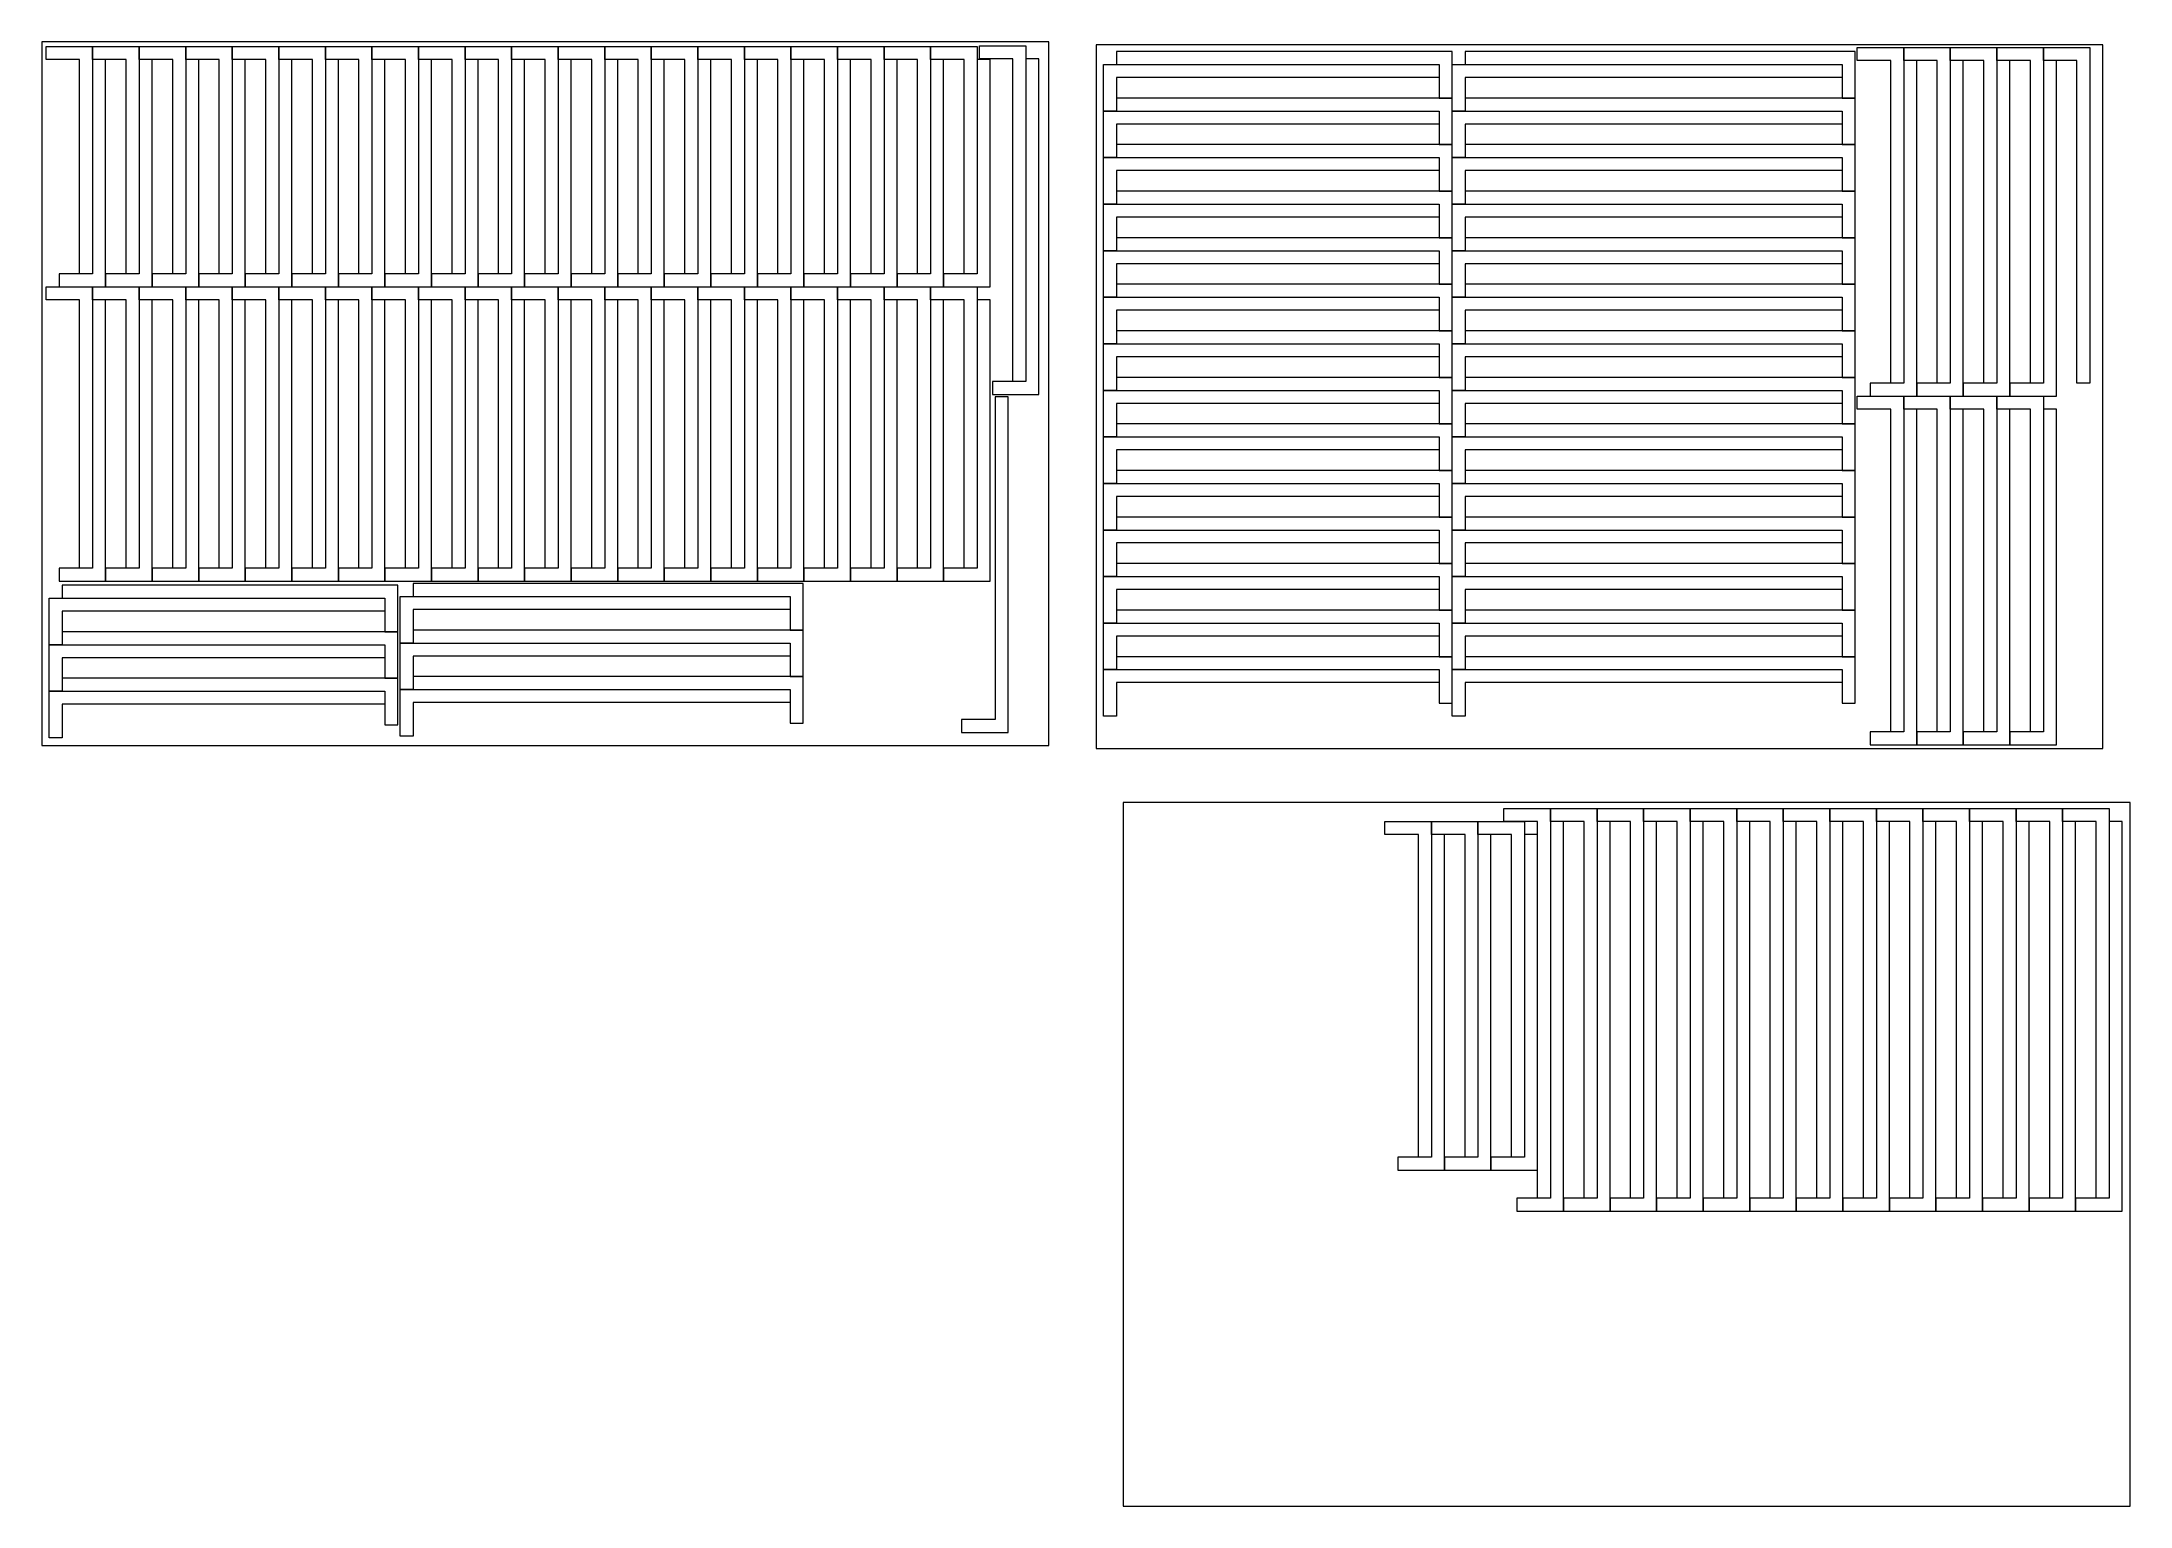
# Model space of a CAD drawing. Header units: millimetres. Extents: x 1869 to 3797, y -919 to 434.
import ezdxf

# ---------------------------------------------------------------- set-up
doc = ezdxf.new("R2010")
doc.units = ezdxf.units.MM
doc.header["$MEASUREMENT"] = 0
doc.layers.add('Layer 1', color=7, linetype='Continuous')

msp = doc.modelspace()

# ---------------------------------------------------------------- linework, layer by layer
at = {"layer": 'Layer 1', "color": 250, "lineweight": 20}
for points in [[(1868.5027, -216.1091), (2798.5027, -216.1091), (2798.5027, 433.8909), (1868.5027, 433.8909), (1868.5027, -216.1091)], [(2842.1694, -218.8924), (3772.1694, -218.8924), (3772.1694, 431.1076), (2842.1694, 431.1076), (2842.1694, -218.8924)], [(2867.3634, -918.8425), (3797.3634, -918.8425), (3797.3634, -268.8425), (2867.3634, -268.8425), (2867.3634, -918.8425)]]:
    msp.add_lwpolyline(points, close=True, dxfattribs=at)
for points in [[(1872.4411, 429.5683), (1872.4411, 429.5683), (1872.4411, 417.5683), (1872.4411, 417.5683), (1872.4411, 417.5683), (1872.4411, 417.5683), (1903.4411, 417.5683), (1903.4411, 417.5683), (1903.4411, 417.5683), (1903.4411, 417.5683), (1903.4411, 219.5683), (1903.4411, 219.5683), (1903.4411, 219.5683), (1903.4411, 219.5683), (1915.4411, 219.5683), (1915.4411, 219.5683), (1915.4411, 219.5683), (1915.4411, 219.5683), (1915.4411, 417.5683), (1915.4411, 417.5683), (1915.4411, 417.5683), (1915.4411, 417.5683), (1915.4411, 429.5683), (1915.4411, 429.5683), (1915.4411, 429.5683), (1915.4411, 429.5683), (1872.4411, 429.5683), (1872.4411, 429.5683)], [(1915.4411, 429.5683), (1915.4411, 429.5683), (1915.4411, 417.5683), (1915.4411, 417.5683), (1915.4411, 417.5683), (1915.4411, 417.5683), (1946.4411, 417.5683), (1946.4411, 417.5683), (1946.4411, 417.5683), (1946.4411, 417.5683), (1946.4411, 219.5683), (1946.4411, 219.5683), (1946.4411, 219.5683), (1946.4411, 219.5683), (1958.4411, 219.5683), (1958.4411, 219.5683), (1958.4411, 219.5683), (1958.4411, 219.5683), (1958.4411, 417.5683), (1958.4411, 417.5683), (1958.4411, 417.5683), (1958.4411, 417.5683), (1958.4411, 429.5683), (1958.4411, 429.5683), (1958.4411, 429.5683), (1958.4411, 429.5683), (1915.4411, 429.5683), (1915.4411, 429.5683)], [(1958.4411, 429.5683), (1958.4411, 429.5683), (1958.4411, 417.5683), (1958.4411, 417.5683), (1958.4411, 417.5683), (1958.4411, 417.5683), (1989.4411, 417.5683), (1989.4411, 417.5683), (1989.4411, 417.5683), (1989.4411, 417.5683), (1989.4411, 219.5683), (1989.4411, 219.5683), (1989.4411, 219.5683), (1989.4411, 219.5683), (2001.4411, 219.5683), (2001.4411, 219.5683), (2001.4411, 219.5683), (2001.4411, 219.5683), (2001.4411, 417.5683), (2001.4411, 417.5683), (2001.4411, 417.5683), (2001.4411, 417.5683), (2001.4411, 429.5683), (2001.4411, 429.5683), (2001.4411, 429.5683), (2001.4411, 429.5683), (1958.4411, 429.5683), (1958.4411, 429.5683)], [(2001.4411, 429.5683), (2001.4411, 429.5683), (2001.4411, 417.5683), (2001.4411, 417.5683), (2001.4411, 417.5683), (2001.4411, 417.5683), (2032.4411, 417.5683), (2032.4411, 417.5683), (2032.4411, 417.5683), (2032.4411, 417.5683), (2032.4411, 219.5683), (2032.4411, 219.5683), (2032.4411, 219.5683), (2032.4411, 219.5683), (2044.4411, 219.5683), (2044.4411, 219.5683), (2044.4411, 219.5683), (2044.4411, 219.5683), (2044.4411, 417.5683), (2044.4411, 417.5683), (2044.4411, 417.5683), (2044.4411, 417.5683), (2044.4411, 429.5683), (2044.4411, 429.5683), (2044.4411, 429.5683), (2044.4411, 429.5683), (2001.4411, 429.5683), (2001.4411, 429.5683)], [(2044.4411, 429.5683), (2044.4411, 429.5683), (2044.4411, 417.5683), (2044.4411, 417.5683), (2044.4411, 417.5683), (2044.4411, 417.5683), (2075.4411, 417.5683), (2075.4411, 417.5683), (2075.4411, 417.5683), (2075.4411, 417.5683), (2075.4411, 219.5683), (2075.4411, 219.5683), (2075.4411, 219.5683), (2075.4411, 219.5683), (2087.4411, 219.5683), (2087.4411, 219.5683), (2087.4411, 219.5683), (2087.4411, 219.5683), (2087.4411, 417.5683), (2087.4411, 417.5683), (2087.4411, 417.5683), (2087.4411, 417.5683), (2087.4411, 429.5683), (2087.4411, 429.5683), (2087.4411, 429.5683), (2087.4411, 429.5683), (2044.4411, 429.5683), (2044.4411, 429.5683)], [(2087.4411, 429.5683), (2087.4411, 429.5683), (2087.4411, 417.5683), (2087.4411, 417.5683), (2087.4411, 417.5683), (2087.4411, 417.5683), (2118.4411, 417.5683), (2118.4411, 417.5683), (2118.4411, 417.5683), (2118.4411, 417.5683), (2118.4411, 219.5683), (2118.4411, 219.5683), (2118.4411, 219.5683), (2118.4411, 219.5683), (2130.4411, 219.5683), (2130.4411, 219.5683), (2130.4411, 219.5683), (2130.4411, 219.5683), (2130.4411, 417.5683), (2130.4411, 417.5683), (2130.4411, 417.5683), (2130.4411, 417.5683), (2130.4411, 429.5683), (2130.4411, 429.5683), (2130.4411, 429.5683), (2130.4411, 429.5683), (2087.4411, 429.5683), (2087.4411, 429.5683)], [(2130.4411, 429.5683), (2130.4411, 429.5683), (2130.4411, 417.5683), (2130.4411, 417.5683), (2130.4411, 417.5683), (2130.4411, 417.5683), (2161.4411, 417.5683), (2161.4411, 417.5683), (2161.4411, 417.5683), (2161.4411, 417.5683), (2161.4411, 219.5683), (2161.4411, 219.5683), (2161.4411, 219.5683), (2161.4411, 219.5683), (2173.4411, 219.5683), (2173.4411, 219.5683), (2173.4411, 219.5683), (2173.4411, 219.5683), (2173.4411, 417.5683), (2173.4411, 417.5683), (2173.4411, 417.5683), (2173.4411, 417.5683), (2173.4411, 429.5683), (2173.4411, 429.5683), (2173.4411, 429.5683), (2173.4411, 429.5683), (2130.4411, 429.5683), (2130.4411, 429.5683)], [(2173.4411, 429.5683), (2173.4411, 429.5683), (2173.4411, 417.5683), (2173.4411, 417.5683), (2173.4411, 417.5683), (2173.4411, 417.5683), (2204.4411, 417.5683), (2204.4411, 417.5683), (2204.4411, 417.5683), (2204.4411, 417.5683), (2204.4411, 219.5683), (2204.4411, 219.5683), (2204.4411, 219.5683), (2204.4411, 219.5683), (2216.4411, 219.5683), (2216.4411, 219.5683), (2216.4411, 219.5683), (2216.4411, 219.5683), (2216.4411, 417.5683), (2216.4411, 417.5683), (2216.4411, 417.5683), (2216.4411, 417.5683), (2216.4411, 429.5683), (2216.4411, 429.5683), (2216.4411, 429.5683), (2216.4411, 429.5683), (2173.4411, 429.5683), (2173.4411, 429.5683)], [(2216.4411, 429.5683), (2216.4411, 429.5683), (2216.4411, 417.5683), (2216.4411, 417.5683), (2216.4411, 417.5683), (2216.4411, 417.5683), (2247.4411, 417.5683), (2247.4411, 417.5683), (2247.4411, 417.5683), (2247.4411, 417.5683), (2247.4411, 219.5683), (2247.4411, 219.5683), (2247.4411, 219.5683), (2247.4411, 219.5683), (2259.4411, 219.5683), (2259.4411, 219.5683), (2259.4411, 219.5683), (2259.4411, 219.5683), (2259.4411, 417.5683), (2259.4411, 417.5683), (2259.4411, 417.5683), (2259.4411, 417.5683), (2259.4411, 429.5683), (2259.4411, 429.5683), (2259.4411, 429.5683), (2259.4411, 429.5683), (2216.4411, 429.5683), (2216.4411, 429.5683)], [(2259.4411, 429.5683), (2259.4411, 429.5683), (2259.4411, 417.5683), (2259.4411, 417.5683), (2259.4411, 417.5683), (2259.4411, 417.5683), (2290.4411, 417.5683), (2290.4411, 417.5683), (2290.4411, 417.5683), (2290.4411, 417.5683), (2290.4411, 219.5683), (2290.4411, 219.5683), (2290.4411, 219.5683), (2290.4411, 219.5683), (2302.4411, 219.5683), (2302.4411, 219.5683), (2302.4411, 219.5683), (2302.4411, 219.5683), (2302.4411, 417.5683), (2302.4411, 417.5683), (2302.4411, 417.5683), (2302.4411, 417.5683), (2302.4411, 429.5683), (2302.4411, 429.5683), (2302.4411, 429.5683), (2302.4411, 429.5683), (2259.4411, 429.5683), (2259.4411, 429.5683)], [(2302.4411, 429.5683), (2302.4411, 429.5683), (2302.4411, 417.5683), (2302.4411, 417.5683), (2302.4411, 417.5683), (2302.4411, 417.5683), (2333.4411, 417.5683), (2333.4411, 417.5683), (2333.4411, 417.5683), (2333.4411, 417.5683), (2333.4411, 219.5683), (2333.4411, 219.5683), (2333.4411, 219.5683), (2333.4411, 219.5683), (2345.4411, 219.5683), (2345.4411, 219.5683), (2345.4411, 219.5683), (2345.4411, 219.5683), (2345.4411, 417.5683), (2345.4411, 417.5683), (2345.4411, 417.5683), (2345.4411, 417.5683), (2345.4411, 429.5683), (2345.4411, 429.5683), (2345.4411, 429.5683), (2345.4411, 429.5683), (2302.4411, 429.5683), (2302.4411, 429.5683)], [(2345.4411, 429.5683), (2345.4411, 429.5683), (2345.4411, 417.5683), (2345.4411, 417.5683), (2345.4411, 417.5683), (2345.4411, 417.5683), (2376.4411, 417.5683), (2376.4411, 417.5683), (2376.4411, 417.5683), (2376.4411, 417.5683), (2376.4411, 219.5683), (2376.4411, 219.5683), (2376.4411, 219.5683), (2376.4411, 219.5683), (2388.4411, 219.5683), (2388.4411, 219.5683), (2388.4411, 219.5683), (2388.4411, 219.5683), (2388.4411, 417.5683), (2388.4411, 417.5683), (2388.4411, 417.5683), (2388.4411, 417.5683), (2388.4411, 429.5683), (2388.4411, 429.5683), (2388.4411, 429.5683), (2388.4411, 429.5683), (2345.4411, 429.5683), (2345.4411, 429.5683)], [(2388.4411, 429.5683), (2388.4411, 429.5683), (2388.4411, 417.5683), (2388.4411, 417.5683), (2388.4411, 417.5683), (2388.4411, 417.5683), (2419.4411, 417.5683), (2419.4411, 417.5683), (2419.4411, 417.5683), (2419.4411, 417.5683), (2419.4411, 219.5683), (2419.4411, 219.5683), (2419.4411, 219.5683), (2419.4411, 219.5683), (2431.4411, 219.5683), (2431.4411, 219.5683), (2431.4411, 219.5683), (2431.4411, 219.5683), (2431.4411, 417.5683), (2431.4411, 417.5683), (2431.4411, 417.5683), (2431.4411, 417.5683), (2431.4411, 429.5683), (2431.4411, 429.5683), (2431.4411, 429.5683), (2431.4411, 429.5683), (2388.4411, 429.5683), (2388.4411, 429.5683)], [(2431.4411, 429.5683), (2431.4411, 429.5683), (2431.4411, 417.5683), (2431.4411, 417.5683), (2431.4411, 417.5683), (2431.4411, 417.5683), (2462.4411, 417.5683), (2462.4411, 417.5683), (2462.4411, 417.5683), (2462.4411, 417.5683), (2462.4411, 219.5683), (2462.4411, 219.5683), (2462.4411, 219.5683), (2462.4411, 219.5683), (2474.4411, 219.5683), (2474.4411, 219.5683), (2474.4411, 219.5683), (2474.4411, 219.5683), (2474.4411, 417.5683), (2474.4411, 417.5683), (2474.4411, 417.5683), (2474.4411, 417.5683), (2474.4411, 429.5683), (2474.4411, 429.5683), (2474.4411, 429.5683), (2474.4411, 429.5683), (2431.4411, 429.5683), (2431.4411, 429.5683)], [(2474.4411, 429.5683), (2474.4411, 429.5683), (2474.4411, 417.5683), (2474.4411, 417.5683), (2474.4411, 417.5683), (2474.4411, 417.5683), (2505.4411, 417.5683), (2505.4411, 417.5683), (2505.4411, 417.5683), (2505.4411, 417.5683), (2505.4411, 219.5683), (2505.4411, 219.5683), (2505.4411, 219.5683), (2505.4411, 219.5683), (2517.4411, 219.5683), (2517.4411, 219.5683), (2517.4411, 219.5683), (2517.4411, 219.5683), (2517.4411, 417.5683), (2517.4411, 417.5683), (2517.4411, 417.5683), (2517.4411, 417.5683), (2517.4411, 429.5683), (2517.4411, 429.5683), (2517.4411, 429.5683), (2517.4411, 429.5683), (2474.4411, 429.5683), (2474.4411, 429.5683)], [(2517.4411, 429.5683), (2517.4411, 429.5683), (2517.4411, 417.5683), (2517.4411, 417.5683), (2517.4411, 417.5683), (2517.4411, 417.5683), (2548.4411, 417.5683), (2548.4411, 417.5683), (2548.4411, 417.5683), (2548.4411, 417.5683), (2548.4411, 219.5683), (2548.4411, 219.5683), (2548.4411, 219.5683), (2548.4411, 219.5683), (2560.4411, 219.5683), (2560.4411, 219.5683), (2560.4411, 219.5683), (2560.4411, 219.5683), (2560.4411, 417.5683), (2560.4411, 417.5683), (2560.4411, 417.5683), (2560.4411, 417.5683), (2560.4411, 429.5683), (2560.4411, 429.5683), (2560.4411, 429.5683), (2560.4411, 429.5683), (2517.4411, 429.5683), (2517.4411, 429.5683)], [(2560.4411, 429.5683), (2560.4411, 429.5683), (2560.4411, 417.5683), (2560.4411, 417.5683), (2560.4411, 417.5683), (2560.4411, 417.5683), (2591.4411, 417.5683), (2591.4411, 417.5683), (2591.4411, 417.5683), (2591.4411, 417.5683), (2591.4411, 219.5683), (2591.4411, 219.5683), (2591.4411, 219.5683), (2591.4411, 219.5683), (2603.4411, 219.5683), (2603.4411, 219.5683), (2603.4411, 219.5683), (2603.4411, 219.5683), (2603.4411, 417.5683), (2603.4411, 417.5683), (2603.4411, 417.5683), (2603.4411, 417.5683), (2603.4411, 429.5683), (2603.4411, 429.5683), (2603.4411, 429.5683), (2603.4411, 429.5683), (2560.4411, 429.5683), (2560.4411, 429.5683)], [(2603.4411, 429.5683), (2603.4411, 429.5683), (2603.4411, 417.5683), (2603.4411, 417.5683), (2603.4411, 417.5683), (2603.4411, 417.5683), (2634.4411, 417.5683), (2634.4411, 417.5683), (2634.4411, 417.5683), (2634.4411, 417.5683), (2634.4411, 219.5683), (2634.4411, 219.5683), (2634.4411, 219.5683), (2634.4411, 219.5683), (2646.4411, 219.5683), (2646.4411, 219.5683), (2646.4411, 219.5683), (2646.4411, 219.5683), (2646.4411, 417.5683), (2646.4411, 417.5683), (2646.4411, 417.5683), (2646.4411, 417.5683), (2646.4411, 429.5683), (2646.4411, 429.5683), (2646.4411, 429.5683), (2646.4411, 429.5683), (2603.4411, 429.5683), (2603.4411, 429.5683)], [(2646.4411, 429.5683), (2646.4411, 429.5683), (2646.4411, 417.5683), (2646.4411, 417.5683), (2646.4411, 417.5683), (2646.4411, 417.5683), (2677.4411, 417.5683), (2677.4411, 417.5683), (2677.4411, 417.5683), (2677.4411, 417.5683), (2677.4411, 219.5683), (2677.4411, 219.5683), (2677.4411, 219.5683), (2677.4411, 219.5683), (2689.4411, 219.5683), (2689.4411, 219.5683), (2689.4411, 219.5683), (2689.4411, 219.5683), (2689.4411, 417.5683), (2689.4411, 417.5683), (2689.4411, 417.5683), (2689.4411, 417.5683), (2689.4411, 429.5683), (2689.4411, 429.5683), (2689.4411, 429.5683), (2689.4411, 429.5683), (2646.4411, 429.5683), (2646.4411, 429.5683)], [(2689.4411, 429.5683), (2689.4411, 429.5683), (2689.4411, 417.5683), (2689.4411, 417.5683), (2689.4411, 417.5683), (2689.4411, 417.5683), (2720.4411, 417.5683), (2720.4411, 417.5683), (2720.4411, 417.5683), (2720.4411, 417.5683), (2720.4411, 219.5683), (2720.4411, 219.5683), (2720.4411, 219.5683), (2720.4411, 219.5683), (2732.4411, 219.5683), (2732.4411, 219.5683), (2732.4411, 219.5683), (2732.4411, 219.5683), (2732.4411, 417.5683), (2732.4411, 417.5683), (2732.4411, 417.5683), (2732.4411, 417.5683), (2732.4411, 429.5683), (2732.4411, 429.5683), (2732.4411, 429.5683), (2732.4411, 429.5683), (2689.4411, 429.5683), (2689.4411, 429.5683)], [(2734.4345, 430.0979), (2734.4345, 430.0979), (2734.4345, 418.0979), (2734.4345, 418.0979), (2734.4345, 418.0979), (2734.4345, 418.0979), (2765.4345, 418.0979), (2765.4345, 418.0979), (2765.4345, 418.0979), (2765.4345, 418.0979), (2765.4345, 120.0979), (2765.4345, 120.0979), (2765.4345, 120.0979), (2765.4345, 120.0979), (2777.4345, 120.0979), (2777.4345, 120.0979), (2777.4345, 120.0979), (2777.4345, 120.0979), (2777.4345, 418.0979), (2777.4345, 418.0979), (2777.4345, 418.0979), (2777.4345, 418.0979), (2777.4345, 430.0979), (2777.4345, 430.0979), (2777.4345, 430.0979), (2777.4345, 430.0979), (2734.4345, 430.0979), (2734.4345, 430.0979)], [(3171.2133, 381.9), (3171.2133, 381.9), (3159.2133, 381.9), (3159.2133, 381.9), (3159.2133, 381.9), (3159.2133, 381.9), (3159.2133, 412.9), (3159.2133, 412.9), (3159.2133, 412.9), (3159.2133, 412.9), (2861.2133, 412.9), (2861.2133, 412.9), (2861.2133, 412.9), (2861.2133, 412.9), (2861.2133, 424.9), (2861.2133, 424.9), (2861.2133, 424.9), (2861.2133, 424.9), (3159.2133, 424.9), (3159.2133, 424.9), (3159.2133, 424.9), (3159.2133, 424.9), (3171.2133, 424.9), (3171.2133, 424.9), (3171.2133, 424.9), (3171.2133, 424.9), (3171.2133, 381.9), (3171.2133, 381.9)], [(3543.2133, 381.9), (3543.2133, 381.9), (3531.2133, 381.9), (3531.2133, 381.9), (3531.2133, 381.9), (3531.2133, 381.9), (3531.2133, 412.9), (3531.2133, 412.9), (3531.2133, 412.9), (3531.2133, 412.9), (3183.2133, 412.9), (3183.2133, 412.9), (3183.2133, 412.9), (3183.2133, 412.9), (3183.2133, 424.9), (3183.2133, 424.9), (3183.2133, 424.9), (3183.2133, 424.9), (3531.2133, 424.9), (3531.2133, 424.9), (3531.2133, 424.9), (3531.2133, 424.9), (3543.2133, 424.9), (3543.2133, 424.9), (3543.2133, 424.9), (3543.2133, 424.9), (3543.2133, 381.9), (3543.2133, 381.9)], [(3545.1886, 428.5118), (3545.1886, 428.5118), (3545.1886, 416.5118), (3545.1886, 416.5118), (3545.1886, 416.5118), (3545.1886, 416.5118), (3576.1886, 416.5118), (3576.1886, 416.5118), (3576.1886, 416.5118), (3576.1886, 416.5118), (3576.1886, 118.5118), (3576.1886, 118.5118), (3576.1886, 118.5118), (3576.1886, 118.5118), (3588.1886, 118.5118), (3588.1886, 118.5118), (3588.1886, 118.5118), (3588.1886, 118.5118), (3588.1886, 416.5118), (3588.1886, 416.5118), (3588.1886, 416.5118), (3588.1886, 416.5118), (3588.1886, 428.5118), (3588.1886, 428.5118), (3588.1886, 428.5118), (3588.1886, 428.5118), (3545.1886, 428.5118), (3545.1886, 428.5118)], [(3588.1886, 428.5118), (3588.1886, 428.5118), (3588.1886, 416.5118), (3588.1886, 416.5118), (3588.1886, 416.5118), (3588.1886, 416.5118), (3619.1886, 416.5118), (3619.1886, 416.5118), (3619.1886, 416.5118), (3619.1886, 416.5118), (3619.1886, 118.5118), (3619.1886, 118.5118), (3619.1886, 118.5118), (3619.1886, 118.5118), (3631.1886, 118.5118), (3631.1886, 118.5118), (3631.1886, 118.5118), (3631.1886, 118.5118), (3631.1886, 416.5118), (3631.1886, 416.5118), (3631.1886, 416.5118), (3631.1886, 416.5118), (3631.1886, 428.5118), (3631.1886, 428.5118), (3631.1886, 428.5118), (3631.1886, 428.5118), (3588.1886, 428.5118), (3588.1886, 428.5118)], [(3631.1886, 428.5118), (3631.1886, 428.5118), (3631.1886, 416.5118), (3631.1886, 416.5118), (3631.1886, 416.5118), (3631.1886, 416.5118), (3662.1886, 416.5118), (3662.1886, 416.5118), (3662.1886, 416.5118), (3662.1886, 416.5118), (3662.1886, 118.5118), (3662.1886, 118.5118), (3662.1886, 118.5118), (3662.1886, 118.5118), (3674.1886, 118.5118), (3674.1886, 118.5118), (3674.1886, 118.5118), (3674.1886, 118.5118), (3674.1886, 416.5118), (3674.1886, 416.5118), (3674.1886, 416.5118), (3674.1886, 416.5118), (3674.1886, 428.5118), (3674.1886, 428.5118), (3674.1886, 428.5118), (3674.1886, 428.5118), (3631.1886, 428.5118), (3631.1886, 428.5118)], [(3674.1886, 428.5118), (3674.1886, 428.5118), (3674.1886, 416.5118), (3674.1886, 416.5118), (3674.1886, 416.5118), (3674.1886, 416.5118), (3705.1886, 416.5118), (3705.1886, 416.5118), (3705.1886, 416.5118), (3705.1886, 416.5118), (3705.1886, 118.5118), (3705.1886, 118.5118), (3705.1886, 118.5118), (3705.1886, 118.5118), (3717.1886, 118.5118), (3717.1886, 118.5118), (3717.1886, 118.5118), (3717.1886, 118.5118), (3717.1886, 416.5118), (3717.1886, 416.5118), (3717.1886, 416.5118), (3717.1886, 416.5118), (3717.1886, 428.5118), (3717.1886, 428.5118), (3717.1886, 428.5118), (3717.1886, 428.5118), (3674.1886, 428.5118), (3674.1886, 428.5118)], [(3717.1886, 428.5118), (3717.1886, 428.5118), (3717.1886, 416.5118), (3717.1886, 416.5118), (3717.1886, 416.5118), (3717.1886, 416.5118), (3748.1886, 416.5118), (3748.1886, 416.5118), (3748.1886, 416.5118), (3748.1886, 416.5118), (3748.1886, 118.5118), (3748.1886, 118.5118), (3748.1886, 118.5118), (3748.1886, 118.5118), (3760.1886, 118.5118), (3760.1886, 118.5118), (3760.1886, 118.5118), (3760.1886, 118.5118), (3760.1886, 416.5118), (3760.1886, 416.5118), (3760.1886, 416.5118), (3760.1886, 416.5118), (3760.1886, 428.5118), (3760.1886, 428.5118), (3760.1886, 428.5118), (3760.1886, 428.5118), (3717.1886, 428.5118), (3717.1886, 428.5118)], [(1884.4411, 207.5683), (1884.4411, 207.5683), (1884.4411, 219.5683), (1884.4411, 219.5683), (1884.4411, 219.5683), (1884.4411, 219.5683), (1915.4411, 219.5683), (1915.4411, 219.5683), (1915.4411, 219.5683), (1915.4411, 219.5683), (1915.4411, 417.5683), (1915.4411, 417.5683), (1915.4411, 417.5683), (1915.4411, 417.5683), (1927.4411, 417.5683), (1927.4411, 417.5683), (1927.4411, 417.5683), (1927.4411, 417.5683), (1927.4411, 219.5683), (1927.4411, 219.5683), (1927.4411, 219.5683), (1927.4411, 219.5683), (1927.4411, 207.5683), (1927.4411, 207.5683), (1927.4411, 207.5683), (1927.4411, 207.5683), (1884.4411, 207.5683), (1884.4411, 207.5683)], [(1927.4411, 207.5683), (1927.4411, 207.5683), (1927.4411, 219.5683), (1927.4411, 219.5683), (1927.4411, 219.5683), (1927.4411, 219.5683), (1958.4411, 219.5683), (1958.4411, 219.5683), (1958.4411, 219.5683), (1958.4411, 219.5683), (1958.4411, 417.5683), (1958.4411, 417.5683), (1958.4411, 417.5683), (1958.4411, 417.5683), (1970.4411, 417.5683), (1970.4411, 417.5683), (1970.4411, 417.5683), (1970.4411, 417.5683), (1970.4411, 219.5683), (1970.4411, 219.5683), (1970.4411, 219.5683), (1970.4411, 219.5683), (1970.4411, 207.5683), (1970.4411, 207.5683), (1970.4411, 207.5683), (1970.4411, 207.5683), (1927.4411, 207.5683), (1927.4411, 207.5683)], [(1970.4411, 207.5683), (1970.4411, 207.5683), (1970.4411, 219.5683), (1970.4411, 219.5683), (1970.4411, 219.5683), (1970.4411, 219.5683), (2001.4411, 219.5683), (2001.4411, 219.5683), (2001.4411, 219.5683), (2001.4411, 219.5683), (2001.4411, 417.5683), (2001.4411, 417.5683), (2001.4411, 417.5683), (2001.4411, 417.5683), (2013.4411, 417.5683), (2013.4411, 417.5683), (2013.4411, 417.5683), (2013.4411, 417.5683), (2013.4411, 219.5683), (2013.4411, 219.5683), (2013.4411, 219.5683), (2013.4411, 219.5683), (2013.4411, 207.5683), (2013.4411, 207.5683), (2013.4411, 207.5683), (2013.4411, 207.5683), (1970.4411, 207.5683), (1970.4411, 207.5683)], [(2013.4411, 207.5683), (2013.4411, 207.5683), (2013.4411, 219.5683), (2013.4411, 219.5683), (2013.4411, 219.5683), (2013.4411, 219.5683), (2044.4411, 219.5683), (2044.4411, 219.5683), (2044.4411, 219.5683), (2044.4411, 219.5683), (2044.4411, 417.5683), (2044.4411, 417.5683), (2044.4411, 417.5683), (2044.4411, 417.5683), (2056.4411, 417.5683), (2056.4411, 417.5683), (2056.4411, 417.5683), (2056.4411, 417.5683), (2056.4411, 219.5683), (2056.4411, 219.5683), (2056.4411, 219.5683), (2056.4411, 219.5683), (2056.4411, 207.5683), (2056.4411, 207.5683), (2056.4411, 207.5683), (2056.4411, 207.5683), (2013.4411, 207.5683), (2013.4411, 207.5683)], [(2056.4411, 207.5683), (2056.4411, 207.5683), (2056.4411, 219.5683), (2056.4411, 219.5683), (2056.4411, 219.5683), (2056.4411, 219.5683), (2087.4411, 219.5683), (2087.4411, 219.5683), (2087.4411, 219.5683), (2087.4411, 219.5683), (2087.4411, 417.5683), (2087.4411, 417.5683), (2087.4411, 417.5683), (2087.4411, 417.5683), (2099.4411, 417.5683), (2099.4411, 417.5683), (2099.4411, 417.5683), (2099.4411, 417.5683), (2099.4411, 219.5683), (2099.4411, 219.5683), (2099.4411, 219.5683), (2099.4411, 219.5683), (2099.4411, 207.5683), (2099.4411, 207.5683), (2099.4411, 207.5683), (2099.4411, 207.5683), (2056.4411, 207.5683), (2056.4411, 207.5683)], [(2099.4411, 207.5683), (2099.4411, 207.5683), (2099.4411, 219.5683), (2099.4411, 219.5683), (2099.4411, 219.5683), (2099.4411, 219.5683), (2130.4411, 219.5683), (2130.4411, 219.5683), (2130.4411, 219.5683), (2130.4411, 219.5683), (2130.4411, 417.5683), (2130.4411, 417.5683), (2130.4411, 417.5683), (2130.4411, 417.5683), (2142.4411, 417.5683), (2142.4411, 417.5683), (2142.4411, 417.5683), (2142.4411, 417.5683), (2142.4411, 219.5683), (2142.4411, 219.5683), (2142.4411, 219.5683), (2142.4411, 219.5683), (2142.4411, 207.5683), (2142.4411, 207.5683), (2142.4411, 207.5683), (2142.4411, 207.5683), (2099.4411, 207.5683), (2099.4411, 207.5683)], [(2142.4411, 207.5683), (2142.4411, 207.5683), (2142.4411, 219.5683), (2142.4411, 219.5683), (2142.4411, 219.5683), (2142.4411, 219.5683), (2173.4411, 219.5683), (2173.4411, 219.5683), (2173.4411, 219.5683), (2173.4411, 219.5683), (2173.4411, 417.5683), (2173.4411, 417.5683), (2173.4411, 417.5683), (2173.4411, 417.5683), (2185.4411, 417.5683), (2185.4411, 417.5683), (2185.4411, 417.5683), (2185.4411, 417.5683), (2185.4411, 219.5683), (2185.4411, 219.5683), (2185.4411, 219.5683), (2185.4411, 219.5683), (2185.4411, 207.5683), (2185.4411, 207.5683), (2185.4411, 207.5683), (2185.4411, 207.5683), (2142.4411, 207.5683), (2142.4411, 207.5683)], [(2185.4411, 207.5683), (2185.4411, 207.5683), (2185.4411, 219.5683), (2185.4411, 219.5683), (2185.4411, 219.5683), (2185.4411, 219.5683), (2216.4411, 219.5683), (2216.4411, 219.5683), (2216.4411, 219.5683), (2216.4411, 219.5683), (2216.4411, 417.5683), (2216.4411, 417.5683), (2216.4411, 417.5683), (2216.4411, 417.5683), (2228.4411, 417.5683), (2228.4411, 417.5683), (2228.4411, 417.5683), (2228.4411, 417.5683), (2228.4411, 219.5683), (2228.4411, 219.5683), (2228.4411, 219.5683), (2228.4411, 219.5683), (2228.4411, 207.5683), (2228.4411, 207.5683), (2228.4411, 207.5683), (2228.4411, 207.5683), (2185.4411, 207.5683), (2185.4411, 207.5683)], [(2228.4411, 207.5683), (2228.4411, 207.5683), (2228.4411, 219.5683), (2228.4411, 219.5683), (2228.4411, 219.5683), (2228.4411, 219.5683), (2259.4411, 219.5683), (2259.4411, 219.5683), (2259.4411, 219.5683), (2259.4411, 219.5683), (2259.4411, 417.5683), (2259.4411, 417.5683), (2259.4411, 417.5683), (2259.4411, 417.5683), (2271.4411, 417.5683), (2271.4411, 417.5683), (2271.4411, 417.5683), (2271.4411, 417.5683), (2271.4411, 219.5683), (2271.4411, 219.5683), (2271.4411, 219.5683), (2271.4411, 219.5683), (2271.4411, 207.5683), (2271.4411, 207.5683), (2271.4411, 207.5683), (2271.4411, 207.5683), (2228.4411, 207.5683), (2228.4411, 207.5683)], [(2271.4411, 207.5683), (2271.4411, 207.5683), (2271.4411, 219.5683), (2271.4411, 219.5683), (2271.4411, 219.5683), (2271.4411, 219.5683), (2302.4411, 219.5683), (2302.4411, 219.5683), (2302.4411, 219.5683), (2302.4411, 219.5683), (2302.4411, 417.5683), (2302.4411, 417.5683), (2302.4411, 417.5683), (2302.4411, 417.5683), (2314.4411, 417.5683), (2314.4411, 417.5683), (2314.4411, 417.5683), (2314.4411, 417.5683), (2314.4411, 219.5683), (2314.4411, 219.5683), (2314.4411, 219.5683), (2314.4411, 219.5683), (2314.4411, 207.5683), (2314.4411, 207.5683), (2314.4411, 207.5683), (2314.4411, 207.5683), (2271.4411, 207.5683), (2271.4411, 207.5683)], [(2314.4411, 207.5683), (2314.4411, 207.5683), (2314.4411, 219.5683), (2314.4411, 219.5683), (2314.4411, 219.5683), (2314.4411, 219.5683), (2345.4411, 219.5683), (2345.4411, 219.5683), (2345.4411, 219.5683), (2345.4411, 219.5683), (2345.4411, 417.5683), (2345.4411, 417.5683), (2345.4411, 417.5683), (2345.4411, 417.5683), (2357.4411, 417.5683), (2357.4411, 417.5683), (2357.4411, 417.5683), (2357.4411, 417.5683), (2357.4411, 219.5683), (2357.4411, 219.5683), (2357.4411, 219.5683), (2357.4411, 219.5683), (2357.4411, 207.5683), (2357.4411, 207.5683), (2357.4411, 207.5683), (2357.4411, 207.5683), (2314.4411, 207.5683), (2314.4411, 207.5683)], [(2357.4411, 207.5683), (2357.4411, 207.5683), (2357.4411, 219.5683), (2357.4411, 219.5683), (2357.4411, 219.5683), (2357.4411, 219.5683), (2388.4411, 219.5683), (2388.4411, 219.5683), (2388.4411, 219.5683), (2388.4411, 219.5683), (2388.4411, 417.5683), (2388.4411, 417.5683), (2388.4411, 417.5683), (2388.4411, 417.5683), (2400.4411, 417.5683), (2400.4411, 417.5683), (2400.4411, 417.5683), (2400.4411, 417.5683), (2400.4411, 219.5683), (2400.4411, 219.5683), (2400.4411, 219.5683), (2400.4411, 219.5683), (2400.4411, 207.5683), (2400.4411, 207.5683), (2400.4411, 207.5683), (2400.4411, 207.5683), (2357.4411, 207.5683), (2357.4411, 207.5683)], [(2400.4411, 207.5683), (2400.4411, 207.5683), (2400.4411, 219.5683), (2400.4411, 219.5683), (2400.4411, 219.5683), (2400.4411, 219.5683), (2431.4411, 219.5683), (2431.4411, 219.5683), (2431.4411, 219.5683), (2431.4411, 219.5683), (2431.4411, 417.5683), (2431.4411, 417.5683), (2431.4411, 417.5683), (2431.4411, 417.5683), (2443.4411, 417.5683), (2443.4411, 417.5683), (2443.4411, 417.5683), (2443.4411, 417.5683), (2443.4411, 219.5683), (2443.4411, 219.5683), (2443.4411, 219.5683), (2443.4411, 219.5683), (2443.4411, 207.5683), (2443.4411, 207.5683), (2443.4411, 207.5683), (2443.4411, 207.5683), (2400.4411, 207.5683), (2400.4411, 207.5683)], [(2443.4411, 207.5683), (2443.4411, 207.5683), (2443.4411, 219.5683), (2443.4411, 219.5683), (2443.4411, 219.5683), (2443.4411, 219.5683), (2474.4411, 219.5683), (2474.4411, 219.5683), (2474.4411, 219.5683), (2474.4411, 219.5683), (2474.4411, 417.5683), (2474.4411, 417.5683), (2474.4411, 417.5683), (2474.4411, 417.5683), (2486.4411, 417.5683), (2486.4411, 417.5683), (2486.4411, 417.5683), (2486.4411, 417.5683), (2486.4411, 219.5683), (2486.4411, 219.5683), (2486.4411, 219.5683), (2486.4411, 219.5683), (2486.4411, 207.5683), (2486.4411, 207.5683), (2486.4411, 207.5683), (2486.4411, 207.5683), (2443.4411, 207.5683), (2443.4411, 207.5683)], [(2486.4411, 207.5683), (2486.4411, 207.5683), (2486.4411, 219.5683), (2486.4411, 219.5683), (2486.4411, 219.5683), (2486.4411, 219.5683), (2517.4411, 219.5683), (2517.4411, 219.5683), (2517.4411, 219.5683), (2517.4411, 219.5683), (2517.4411, 417.5683), (2517.4411, 417.5683), (2517.4411, 417.5683), (2517.4411, 417.5683), (2529.4411, 417.5683), (2529.4411, 417.5683), (2529.4411, 417.5683), (2529.4411, 417.5683), (2529.4411, 219.5683), (2529.4411, 219.5683), (2529.4411, 219.5683), (2529.4411, 219.5683), (2529.4411, 207.5683), (2529.4411, 207.5683), (2529.4411, 207.5683), (2529.4411, 207.5683), (2486.4411, 207.5683), (2486.4411, 207.5683)], [(2529.4411, 207.5683), (2529.4411, 207.5683), (2529.4411, 219.5683), (2529.4411, 219.5683), (2529.4411, 219.5683), (2529.4411, 219.5683), (2560.4411, 219.5683), (2560.4411, 219.5683), (2560.4411, 219.5683), (2560.4411, 219.5683), (2560.4411, 417.5683), (2560.4411, 417.5683), (2560.4411, 417.5683), (2560.4411, 417.5683), (2572.4411, 417.5683), (2572.4411, 417.5683), (2572.4411, 417.5683), (2572.4411, 417.5683), (2572.4411, 219.5683), (2572.4411, 219.5683), (2572.4411, 219.5683), (2572.4411, 219.5683), (2572.4411, 207.5683), (2572.4411, 207.5683), (2572.4411, 207.5683), (2572.4411, 207.5683), (2529.4411, 207.5683), (2529.4411, 207.5683)], [(2572.4411, 207.5683), (2572.4411, 207.5683), (2572.4411, 219.5683), (2572.4411, 219.5683), (2572.4411, 219.5683), (2572.4411, 219.5683), (2603.4411, 219.5683), (2603.4411, 219.5683), (2603.4411, 219.5683), (2603.4411, 219.5683), (2603.4411, 417.5683), (2603.4411, 417.5683), (2603.4411, 417.5683), (2603.4411, 417.5683), (2615.4411, 417.5683), (2615.4411, 417.5683), (2615.4411, 417.5683), (2615.4411, 417.5683), (2615.4411, 219.5683), (2615.4411, 219.5683), (2615.4411, 219.5683), (2615.4411, 219.5683), (2615.4411, 207.5683), (2615.4411, 207.5683), (2615.4411, 207.5683), (2615.4411, 207.5683), (2572.4411, 207.5683), (2572.4411, 207.5683)], [(2615.4411, 207.5683), (2615.4411, 207.5683), (2615.4411, 219.5683), (2615.4411, 219.5683), (2615.4411, 219.5683), (2615.4411, 219.5683), (2646.4411, 219.5683), (2646.4411, 219.5683), (2646.4411, 219.5683), (2646.4411, 219.5683), (2646.4411, 417.5683), (2646.4411, 417.5683), (2646.4411, 417.5683), (2646.4411, 417.5683), (2658.4411, 417.5683), (2658.4411, 417.5683), (2658.4411, 417.5683), (2658.4411, 417.5683), (2658.4411, 219.5683), (2658.4411, 219.5683), (2658.4411, 219.5683), (2658.4411, 219.5683), (2658.4411, 207.5683), (2658.4411, 207.5683), (2658.4411, 207.5683), (2658.4411, 207.5683), (2615.4411, 207.5683), (2615.4411, 207.5683)], [(2658.4411, 207.5683), (2658.4411, 207.5683), (2658.4411, 219.5683), (2658.4411, 219.5683), (2658.4411, 219.5683), (2658.4411, 219.5683), (2689.4411, 219.5683), (2689.4411, 219.5683), (2689.4411, 219.5683), (2689.4411, 219.5683), (2689.4411, 417.5683), (2689.4411, 417.5683), (2689.4411, 417.5683), (2689.4411, 417.5683), (2701.4411, 417.5683), (2701.4411, 417.5683), (2701.4411, 417.5683), (2701.4411, 417.5683), (2701.4411, 219.5683), (2701.4411, 219.5683), (2701.4411, 219.5683), (2701.4411, 219.5683), (2701.4411, 207.5683), (2701.4411, 207.5683), (2701.4411, 207.5683), (2701.4411, 207.5683), (2658.4411, 207.5683), (2658.4411, 207.5683)], [(2701.4411, 207.5683), (2701.4411, 207.5683), (2701.4411, 219.5683), (2701.4411, 219.5683), (2701.4411, 219.5683), (2701.4411, 219.5683), (2732.4411, 219.5683), (2732.4411, 219.5683), (2732.4411, 219.5683), (2732.4411, 219.5683), (2732.4411, 417.5683), (2732.4411, 417.5683), (2732.4411, 417.5683), (2732.4411, 417.5683), (2744.4411, 417.5683), (2744.4411, 417.5683), (2744.4411, 417.5683), (2744.4411, 417.5683), (2744.4411, 219.5683), (2744.4411, 219.5683), (2744.4411, 219.5683), (2744.4411, 219.5683), (2744.4411, 207.5683), (2744.4411, 207.5683), (2744.4411, 207.5683), (2744.4411, 207.5683), (2701.4411, 207.5683), (2701.4411, 207.5683)], [(2746.4345, 108.0979), (2746.4345, 108.0979), (2746.4345, 120.0979), (2746.4345, 120.0979), (2746.4345, 120.0979), (2746.4345, 120.0979), (2777.4345, 120.0979), (2777.4345, 120.0979), (2777.4345, 120.0979), (2777.4345, 120.0979), (2777.4345, 418.0979), (2777.4345, 418.0979), (2777.4345, 418.0979), (2777.4345, 418.0979), (2789.4345, 418.0979), (2789.4345, 418.0979), (2789.4345, 418.0979), (2789.4345, 418.0979), (2789.4345, 120.0979), (2789.4345, 120.0979), (2789.4345, 120.0979), (2789.4345, 120.0979), (2789.4345, 108.0979), (2789.4345, 108.0979), (2789.4345, 108.0979), (2789.4345, 108.0979), (2746.4345, 108.0979), (2746.4345, 108.0979)], [(2849.2133, 369.9), (2849.2133, 369.9), (2861.2133, 369.9), (2861.2133, 369.9), (2861.2133, 369.9), (2861.2133, 369.9), (2861.2133, 400.9), (2861.2133, 400.9), (2861.2133, 400.9), (2861.2133, 400.9), (3159.2133, 400.9), (3159.2133, 400.9), (3159.2133, 400.9), (3159.2133, 400.9), (3159.2133, 412.9), (3159.2133, 412.9), (3159.2133, 412.9), (3159.2133, 412.9), (2861.2133, 412.9), (2861.2133, 412.9), (2861.2133, 412.9), (2861.2133, 412.9), (2849.2133, 412.9), (2849.2133, 412.9), (2849.2133, 412.9), (2849.2133, 412.9), (2849.2133, 369.9), (2849.2133, 369.9)], [(3171.2133, 369.9), (3171.2133, 369.9), (3183.2133, 369.9), (3183.2133, 369.9), (3183.2133, 369.9), (3183.2133, 369.9), (3183.2133, 400.9), (3183.2133, 400.9), (3183.2133, 400.9), (3183.2133, 400.9), (3531.2133, 400.9), (3531.2133, 400.9), (3531.2133, 400.9), (3531.2133, 400.9), (3531.2133, 412.9), (3531.2133, 412.9), (3531.2133, 412.9), (3531.2133, 412.9), (3183.2133, 412.9), (3183.2133, 412.9), (3183.2133, 412.9), (3183.2133, 412.9), (3171.2133, 412.9), (3171.2133, 412.9), (3171.2133, 412.9), (3171.2133, 412.9), (3171.2133, 369.9), (3171.2133, 369.9)], [(3557.1886, 106.5118), (3557.1886, 106.5118), (3557.1886, 118.5118), (3557.1886, 118.5118), (3557.1886, 118.5118), (3557.1886, 118.5118), (3588.1886, 118.5118), (3588.1886, 118.5118), (3588.1886, 118.5118), (3588.1886, 118.5118), (3588.1886, 416.5118), (3588.1886, 416.5118), (3588.1886, 416.5118), (3588.1886, 416.5118), (3600.1886, 416.5118), (3600.1886, 416.5118), (3600.1886, 416.5118), (3600.1886, 416.5118), (3600.1886, 118.5118), (3600.1886, 118.5118), (3600.1886, 118.5118), (3600.1886, 118.5118), (3600.1886, 106.5118), (3600.1886, 106.5118), (3600.1886, 106.5118), (3600.1886, 106.5118), (3557.1886, 106.5118), (3557.1886, 106.5118)], [(3600.1886, 106.5118), (3600.1886, 106.5118), (3600.1886, 118.5118), (3600.1886, 118.5118), (3600.1886, 118.5118), (3600.1886, 118.5118), (3631.1886, 118.5118), (3631.1886, 118.5118), (3631.1886, 118.5118), (3631.1886, 118.5118), (3631.1886, 416.5118), (3631.1886, 416.5118), (3631.1886, 416.5118), (3631.1886, 416.5118), (3643.1886, 416.5118), (3643.1886, 416.5118), (3643.1886, 416.5118), (3643.1886, 416.5118), (3643.1886, 118.5118), (3643.1886, 118.5118), (3643.1886, 118.5118), (3643.1886, 118.5118), (3643.1886, 106.5118), (3643.1886, 106.5118), (3643.1886, 106.5118), (3643.1886, 106.5118), (3600.1886, 106.5118), (3600.1886, 106.5118)], [(3643.1886, 106.5118), (3643.1886, 106.5118), (3643.1886, 118.5118), (3643.1886, 118.5118), (3643.1886, 118.5118), (3643.1886, 118.5118), (3674.1886, 118.5118), (3674.1886, 118.5118), (3674.1886, 118.5118), (3674.1886, 118.5118), (3674.1886, 416.5118), (3674.1886, 416.5118), (3674.1886, 416.5118), (3674.1886, 416.5118), (3686.1886, 416.5118), (3686.1886, 416.5118), (3686.1886, 416.5118), (3686.1886, 416.5118), (3686.1886, 118.5118), (3686.1886, 118.5118), (3686.1886, 118.5118), (3686.1886, 118.5118), (3686.1886, 106.5118), (3686.1886, 106.5118), (3686.1886, 106.5118), (3686.1886, 106.5118), (3643.1886, 106.5118), (3643.1886, 106.5118)], [(3686.1886, 106.5118), (3686.1886, 106.5118), (3686.1886, 118.5118), (3686.1886, 118.5118), (3686.1886, 118.5118), (3686.1886, 118.5118), (3717.1886, 118.5118), (3717.1886, 118.5118), (3717.1886, 118.5118), (3717.1886, 118.5118), (3717.1886, 416.5118), (3717.1886, 416.5118), (3717.1886, 416.5118), (3717.1886, 416.5118), (3729.1886, 416.5118), (3729.1886, 416.5118), (3729.1886, 416.5118), (3729.1886, 416.5118), (3729.1886, 118.5118), (3729.1886, 118.5118), (3729.1886, 118.5118), (3729.1886, 118.5118), (3729.1886, 106.5118), (3729.1886, 106.5118), (3729.1886, 106.5118), (3729.1886, 106.5118), (3686.1886, 106.5118), (3686.1886, 106.5118)], [(2849.2133, 326.9), (2849.2133, 326.9), (2861.2133, 326.9), (2861.2133, 326.9), (2861.2133, 326.9), (2861.2133, 326.9), (2861.2133, 357.9), (2861.2133, 357.9), (2861.2133, 357.9), (2861.2133, 357.9), (3159.2133, 357.9), (3159.2133, 357.9), (3159.2133, 357.9), (3159.2133, 357.9), (3159.2133, 369.9), (3159.2133, 369.9), (3159.2133, 369.9), (3159.2133, 369.9), (2861.2133, 369.9), (2861.2133, 369.9), (2861.2133, 369.9), (2861.2133, 369.9), (2849.2133, 369.9), (2849.2133, 369.9), (2849.2133, 369.9), (2849.2133, 369.9), (2849.2133, 326.9), (2849.2133, 326.9)], [(3171.2133, 338.9), (3171.2133, 338.9), (3159.2133, 338.9), (3159.2133, 338.9), (3159.2133, 338.9), (3159.2133, 338.9), (3159.2133, 369.9), (3159.2133, 369.9), (3159.2133, 369.9), (3159.2133, 369.9), (2861.2133, 369.9), (2861.2133, 369.9), (2861.2133, 369.9), (2861.2133, 369.9), (2861.2133, 381.9), (2861.2133, 381.9), (2861.2133, 381.9), (2861.2133, 381.9), (3159.2133, 381.9), (3159.2133, 381.9), (3159.2133, 381.9), (3159.2133, 381.9), (3171.2133, 381.9), (3171.2133, 381.9), (3171.2133, 381.9), (3171.2133, 381.9), (3171.2133, 338.9), (3171.2133, 338.9)], [(3171.2133, 326.9), (3171.2133, 326.9), (3183.2133, 326.9), (3183.2133, 326.9), (3183.2133, 326.9), (3183.2133, 326.9), (3183.2133, 357.9), (3183.2133, 357.9), (3183.2133, 357.9), (3183.2133, 357.9), (3531.2133, 357.9), (3531.2133, 357.9), (3531.2133, 357.9), (3531.2133, 357.9), (3531.2133, 369.9), (3531.2133, 369.9), (3531.2133, 369.9), (3531.2133, 369.9), (3183.2133, 369.9), (3183.2133, 369.9), (3183.2133, 369.9), (3183.2133, 369.9), (3171.2133, 369.9), (3171.2133, 369.9), (3171.2133, 369.9), (3171.2133, 369.9), (3171.2133, 326.9), (3171.2133, 326.9)], [(3543.2133, 338.9), (3543.2133, 338.9), (3531.2133, 338.9), (3531.2133, 338.9), (3531.2133, 338.9), (3531.2133, 338.9), (3531.2133, 369.9), (3531.2133, 369.9), (3531.2133, 369.9), (3531.2133, 369.9), (3183.2133, 369.9), (3183.2133, 369.9), (3183.2133, 369.9), (3183.2133, 369.9), (3183.2133, 381.9), (3183.2133, 381.9), (3183.2133, 381.9), (3183.2133, 381.9), (3531.2133, 381.9), (3531.2133, 381.9), (3531.2133, 381.9), (3531.2133, 381.9), (3543.2133, 381.9), (3543.2133, 381.9), (3543.2133, 381.9), (3543.2133, 381.9), (3543.2133, 338.9), (3543.2133, 338.9)], [(3171.2133, 295.9), (3171.2133, 295.9), (3159.2133, 295.9), (3159.2133, 295.9), (3159.2133, 295.9), (3159.2133, 295.9), (3159.2133, 326.9), (3159.2133, 326.9), (3159.2133, 326.9), (3159.2133, 326.9), (2861.2133, 326.9), (2861.2133, 326.9), (2861.2133, 326.9), (2861.2133, 326.9), (2861.2133, 338.9), (2861.2133, 338.9), (2861.2133, 338.9), (2861.2133, 338.9), (3159.2133, 338.9), (3159.2133, 338.9), (3159.2133, 338.9), (3159.2133, 338.9), (3171.2133, 338.9), (3171.2133, 338.9), (3171.2133, 338.9), (3171.2133, 338.9), (3171.2133, 295.9), (3171.2133, 295.9)], [(3543.2133, 295.9), (3543.2133, 295.9), (3531.2133, 295.9), (3531.2133, 295.9), (3531.2133, 295.9), (3531.2133, 295.9), (3531.2133, 326.9), (3531.2133, 326.9), (3531.2133, 326.9), (3531.2133, 326.9), (3183.2133, 326.9), (3183.2133, 326.9), (3183.2133, 326.9), (3183.2133, 326.9), (3183.2133, 338.9), (3183.2133, 338.9), (3183.2133, 338.9), (3183.2133, 338.9), (3531.2133, 338.9), (3531.2133, 338.9), (3531.2133, 338.9), (3531.2133, 338.9), (3543.2133, 338.9), (3543.2133, 338.9), (3543.2133, 338.9), (3543.2133, 338.9), (3543.2133, 295.9), (3543.2133, 295.9)], [(2849.2133, 283.9), (2849.2133, 283.9), (2861.2133, 283.9), (2861.2133, 283.9), (2861.2133, 283.9), (2861.2133, 283.9), (2861.2133, 314.9), (2861.2133, 314.9), (2861.2133, 314.9), (2861.2133, 314.9), (3159.2133, 314.9), (3159.2133, 314.9), (3159.2133, 314.9), (3159.2133, 314.9), (3159.2133, 326.9), (3159.2133, 326.9), (3159.2133, 326.9), (3159.2133, 326.9), (2861.2133, 326.9), (2861.2133, 326.9), (2861.2133, 326.9), (2861.2133, 326.9), (2849.2133, 326.9), (2849.2133, 326.9), (2849.2133, 326.9), (2849.2133, 326.9), (2849.2133, 283.9), (2849.2133, 283.9)], [(3171.2133, 283.9), (3171.2133, 283.9), (3183.2133, 283.9), (3183.2133, 283.9), (3183.2133, 283.9), (3183.2133, 283.9), (3183.2133, 314.9), (3183.2133, 314.9), (3183.2133, 314.9), (3183.2133, 314.9), (3531.2133, 314.9), (3531.2133, 314.9), (3531.2133, 314.9), (3531.2133, 314.9), (3531.2133, 326.9), (3531.2133, 326.9), (3531.2133, 326.9), (3531.2133, 326.9), (3183.2133, 326.9), (3183.2133, 326.9), (3183.2133, 326.9), (3183.2133, 326.9), (3171.2133, 326.9), (3171.2133, 326.9), (3171.2133, 326.9), (3171.2133, 326.9), (3171.2133, 283.9), (3171.2133, 283.9)], [(3171.2133, 252.9), (3171.2133, 252.9), (3159.2133, 252.9), (3159.2133, 252.9), (3159.2133, 252.9), (3159.2133, 252.9), (3159.2133, 283.9), (3159.2133, 283.9), (3159.2133, 283.9), (3159.2133, 283.9), (2861.2133, 283.9), (2861.2133, 283.9), (2861.2133, 283.9), (2861.2133, 283.9), (2861.2133, 295.9), (2861.2133, 295.9), (2861.2133, 295.9), (2861.2133, 295.9), (3159.2133, 295.9), (3159.2133, 295.9), (3159.2133, 295.9), (3159.2133, 295.9), (3171.2133, 295.9), (3171.2133, 295.9), (3171.2133, 295.9), (3171.2133, 295.9), (3171.2133, 252.9), (3171.2133, 252.9)], [(3543.2133, 252.9), (3543.2133, 252.9), (3531.2133, 252.9), (3531.2133, 252.9), (3531.2133, 252.9), (3531.2133, 252.9), (3531.2133, 283.9), (3531.2133, 283.9), (3531.2133, 283.9), (3531.2133, 283.9), (3183.2133, 283.9), (3183.2133, 283.9), (3183.2133, 283.9), (3183.2133, 283.9), (3183.2133, 295.9), (3183.2133, 295.9), (3183.2133, 295.9), (3183.2133, 295.9), (3531.2133, 295.9), (3531.2133, 295.9), (3531.2133, 295.9), (3531.2133, 295.9), (3543.2133, 295.9), (3543.2133, 295.9), (3543.2133, 295.9), (3543.2133, 295.9), (3543.2133, 252.9), (3543.2133, 252.9)], [(2849.2133, 240.9), (2849.2133, 240.9), (2861.2133, 240.9), (2861.2133, 240.9), (2861.2133, 240.9), (2861.2133, 240.9), (2861.2133, 271.9), (2861.2133, 271.9), (2861.2133, 271.9), (2861.2133, 271.9), (3159.2133, 271.9), (3159.2133, 271.9), (3159.2133, 271.9), (3159.2133, 271.9), (3159.2133, 283.9), (3159.2133, 283.9), (3159.2133, 283.9), (3159.2133, 283.9), (2861.2133, 283.9), (2861.2133, 283.9), (2861.2133, 283.9), (2861.2133, 283.9), (2849.2133, 283.9), (2849.2133, 283.9), (2849.2133, 283.9), (2849.2133, 283.9), (2849.2133, 240.9), (2849.2133, 240.9)], [(3171.2133, 240.9), (3171.2133, 240.9), (3183.2133, 240.9), (3183.2133, 240.9), (3183.2133, 240.9), (3183.2133, 240.9), (3183.2133, 271.9), (3183.2133, 271.9), (3183.2133, 271.9), (3183.2133, 271.9), (3531.2133, 271.9), (3531.2133, 271.9), (3531.2133, 271.9), (3531.2133, 271.9), (3531.2133, 283.9), (3531.2133, 283.9), (3531.2133, 283.9), (3531.2133, 283.9), (3183.2133, 283.9), (3183.2133, 283.9), (3183.2133, 283.9), (3183.2133, 283.9), (3171.2133, 283.9), (3171.2133, 283.9), (3171.2133, 283.9), (3171.2133, 283.9), (3171.2133, 240.9), (3171.2133, 240.9)], [(3171.2133, 209.9), (3171.2133, 209.9), (3159.2133, 209.9), (3159.2133, 209.9), (3159.2133, 209.9), (3159.2133, 209.9), (3159.2133, 240.9), (3159.2133, 240.9), (3159.2133, 240.9), (3159.2133, 240.9), (2861.2133, 240.9), (2861.2133, 240.9), (2861.2133, 240.9), (2861.2133, 240.9), (2861.2133, 252.9), (2861.2133, 252.9), (2861.2133, 252.9), (2861.2133, 252.9), (3159.2133, 252.9), (3159.2133, 252.9), (3159.2133, 252.9), (3159.2133, 252.9), (3171.2133, 252.9), (3171.2133, 252.9), (3171.2133, 252.9), (3171.2133, 252.9), (3171.2133, 209.9), (3171.2133, 209.9)], [(3543.2133, 209.9), (3543.2133, 209.9), (3531.2133, 209.9), (3531.2133, 209.9), (3531.2133, 209.9), (3531.2133, 209.9), (3531.2133, 240.9), (3531.2133, 240.9), (3531.2133, 240.9), (3531.2133, 240.9), (3183.2133, 240.9), (3183.2133, 240.9), (3183.2133, 240.9), (3183.2133, 240.9), (3183.2133, 252.9), (3183.2133, 252.9), (3183.2133, 252.9), (3183.2133, 252.9), (3531.2133, 252.9), (3531.2133, 252.9), (3531.2133, 252.9), (3531.2133, 252.9), (3543.2133, 252.9), (3543.2133, 252.9), (3543.2133, 252.9), (3543.2133, 252.9), (3543.2133, 209.9), (3543.2133, 209.9)], [(2849.2133, 197.9), (2849.2133, 197.9), (2861.2133, 197.9), (2861.2133, 197.9), (2861.2133, 197.9), (2861.2133, 197.9), (2861.2133, 228.9), (2861.2133, 228.9), (2861.2133, 228.9), (2861.2133, 228.9), (3159.2133, 228.9), (3159.2133, 228.9), (3159.2133, 228.9), (3159.2133, 228.9), (3159.2133, 240.9), (3159.2133, 240.9), (3159.2133, 240.9), (3159.2133, 240.9), (2861.2133, 240.9), (2861.2133, 240.9), (2861.2133, 240.9), (2861.2133, 240.9), (2849.2133, 240.9), (2849.2133, 240.9), (2849.2133, 240.9), (2849.2133, 240.9), (2849.2133, 197.9), (2849.2133, 197.9)], [(3171.2133, 197.9), (3171.2133, 197.9), (3183.2133, 197.9), (3183.2133, 197.9), (3183.2133, 197.9), (3183.2133, 197.9), (3183.2133, 228.9), (3183.2133, 228.9), (3183.2133, 228.9), (3183.2133, 228.9), (3531.2133, 228.9), (3531.2133, 228.9), (3531.2133, 228.9), (3531.2133, 228.9), (3531.2133, 240.9), (3531.2133, 240.9), (3531.2133, 240.9), (3531.2133, 240.9), (3183.2133, 240.9), (3183.2133, 240.9), (3183.2133, 240.9), (3183.2133, 240.9), (3171.2133, 240.9), (3171.2133, 240.9), (3171.2133, 240.9), (3171.2133, 240.9), (3171.2133, 197.9), (3171.2133, 197.9)], [(1872.4411, 207.5683), (1872.4411, 207.5683), (1872.4411, 195.5683), (1872.4411, 195.5683), (1872.4411, 195.5683), (1872.4411, 195.5683), (1903.4411, 195.5683), (1903.4411, 195.5683), (1903.4411, 195.5683), (1903.4411, 195.5683), (1903.4411, -52.4317), (1903.4411, -52.4317), (1903.4411, -52.4317), (1903.4411, -52.4317), (1915.4411, -52.4317), (1915.4411, -52.4317), (1915.4411, -52.4317), (1915.4411, -52.4317), (1915.4411, 195.5683), (1915.4411, 195.5683), (1915.4411, 195.5683), (1915.4411, 195.5683), (1915.4411, 207.5683), (1915.4411, 207.5683), (1915.4411, 207.5683), (1915.4411, 207.5683), (1872.4411, 207.5683), (1872.4411, 207.5683)], [(1884.4411, -64.4317), (1884.4411, -64.4317), (1884.4411, -52.4317), (1884.4411, -52.4317), (1884.4411, -52.4317), (1884.4411, -52.4317), (1915.4411, -52.4317), (1915.4411, -52.4317), (1915.4411, -52.4317), (1915.4411, -52.4317), (1915.4411, 195.5683), (1915.4411, 195.5683), (1915.4411, 195.5683), (1915.4411, 195.5683), (1927.4411, 195.5683), (1927.4411, 195.5683), (1927.4411, 195.5683), (1927.4411, 195.5683), (1927.4411, -52.4317), (1927.4411, -52.4317), (1927.4411, -52.4317), (1927.4411, -52.4317), (1927.4411, -64.4317), (1927.4411, -64.4317), (1927.4411, -64.4317), (1927.4411, -64.4317), (1884.4411, -64.4317), (1884.4411, -64.4317)], [(1915.4411, 207.5683), (1915.4411, 207.5683), (1915.4411, 195.5683), (1915.4411, 195.5683), (1915.4411, 195.5683), (1915.4411, 195.5683), (1946.4411, 195.5683), (1946.4411, 195.5683), (1946.4411, 195.5683), (1946.4411, 195.5683), (1946.4411, -52.4317), (1946.4411, -52.4317), (1946.4411, -52.4317), (1946.4411, -52.4317), (1958.4411, -52.4317), (1958.4411, -52.4317), (1958.4411, -52.4317), (1958.4411, -52.4317), (1958.4411, 195.5683), (1958.4411, 195.5683), (1958.4411, 195.5683), (1958.4411, 195.5683), (1958.4411, 207.5683), (1958.4411, 207.5683), (1958.4411, 207.5683), (1958.4411, 207.5683), (1915.4411, 207.5683), (1915.4411, 207.5683)], [(1927.4411, -64.4317), (1927.4411, -64.4317), (1927.4411, -52.4317), (1927.4411, -52.4317), (1927.4411, -52.4317), (1927.4411, -52.4317), (1958.4411, -52.4317), (1958.4411, -52.4317), (1958.4411, -52.4317), (1958.4411, -52.4317), (1958.4411, 195.5683), (1958.4411, 195.5683), (1958.4411, 195.5683), (1958.4411, 195.5683), (1970.4411, 195.5683), (1970.4411, 195.5683), (1970.4411, 195.5683), (1970.4411, 195.5683), (1970.4411, -52.4317), (1970.4411, -52.4317), (1970.4411, -52.4317), (1970.4411, -52.4317), (1970.4411, -64.4317), (1970.4411, -64.4317), (1970.4411, -64.4317), (1970.4411, -64.4317), (1927.4411, -64.4317), (1927.4411, -64.4317)], [(1958.4411, 207.5683), (1958.4411, 207.5683), (1958.4411, 195.5683), (1958.4411, 195.5683), (1958.4411, 195.5683), (1958.4411, 195.5683), (1989.4411, 195.5683), (1989.4411, 195.5683), (1989.4411, 195.5683), (1989.4411, 195.5683), (1989.4411, -52.4317), (1989.4411, -52.4317), (1989.4411, -52.4317), (1989.4411, -52.4317), (2001.4411, -52.4317), (2001.4411, -52.4317), (2001.4411, -52.4317), (2001.4411, -52.4317), (2001.4411, 195.5683), (2001.4411, 195.5683), (2001.4411, 195.5683), (2001.4411, 195.5683), (2001.4411, 207.5683), (2001.4411, 207.5683), (2001.4411, 207.5683), (2001.4411, 207.5683), (1958.4411, 207.5683), (1958.4411, 207.5683)], [(1970.4411, -64.4317), (1970.4411, -64.4317), (1970.4411, -52.4317), (1970.4411, -52.4317), (1970.4411, -52.4317), (1970.4411, -52.4317), (2001.4411, -52.4317), (2001.4411, -52.4317), (2001.4411, -52.4317), (2001.4411, -52.4317), (2001.4411, 195.5683), (2001.4411, 195.5683), (2001.4411, 195.5683), (2001.4411, 195.5683), (2013.4411, 195.5683), (2013.4411, 195.5683), (2013.4411, 195.5683), (2013.4411, 195.5683), (2013.4411, -52.4317), (2013.4411, -52.4317), (2013.4411, -52.4317), (2013.4411, -52.4317), (2013.4411, -64.4317), (2013.4411, -64.4317), (2013.4411, -64.4317), (2013.4411, -64.4317), (1970.4411, -64.4317), (1970.4411, -64.4317)], [(2001.4411, 207.5683), (2001.4411, 207.5683), (2001.4411, 195.5683), (2001.4411, 195.5683), (2001.4411, 195.5683), (2001.4411, 195.5683), (2032.4411, 195.5683), (2032.4411, 195.5683), (2032.4411, 195.5683), (2032.4411, 195.5683), (2032.4411, -52.4317), (2032.4411, -52.4317), (2032.4411, -52.4317), (2032.4411, -52.4317), (2044.4411, -52.4317), (2044.4411, -52.4317), (2044.4411, -52.4317), (2044.4411, -52.4317), (2044.4411, 195.5683), (2044.4411, 195.5683), (2044.4411, 195.5683), (2044.4411, 195.5683), (2044.4411, 207.5683), (2044.4411, 207.5683), (2044.4411, 207.5683), (2044.4411, 207.5683), (2001.4411, 207.5683), (2001.4411, 207.5683)], [(2013.4411, -64.4317), (2013.4411, -64.4317), (2013.4411, -52.4317), (2013.4411, -52.4317), (2013.4411, -52.4317), (2013.4411, -52.4317), (2044.4411, -52.4317), (2044.4411, -52.4317), (2044.4411, -52.4317), (2044.4411, -52.4317), (2044.4411, 195.5683), (2044.4411, 195.5683), (2044.4411, 195.5683), (2044.4411, 195.5683), (2056.4411, 195.5683), (2056.4411, 195.5683), (2056.4411, 195.5683), (2056.4411, 195.5683), (2056.4411, -52.4317), (2056.4411, -52.4317), (2056.4411, -52.4317), (2056.4411, -52.4317), (2056.4411, -64.4317), (2056.4411, -64.4317), (2056.4411, -64.4317), (2056.4411, -64.4317), (2013.4411, -64.4317), (2013.4411, -64.4317)], [(2044.4411, 207.5683), (2044.4411, 207.5683), (2044.4411, 195.5683), (2044.4411, 195.5683), (2044.4411, 195.5683), (2044.4411, 195.5683), (2075.4411, 195.5683), (2075.4411, 195.5683), (2075.4411, 195.5683), (2075.4411, 195.5683), (2075.4411, -52.4317), (2075.4411, -52.4317), (2075.4411, -52.4317), (2075.4411, -52.4317), (2087.4411, -52.4317), (2087.4411, -52.4317), (2087.4411, -52.4317), (2087.4411, -52.4317), (2087.4411, 195.5683), (2087.4411, 195.5683), (2087.4411, 195.5683), (2087.4411, 195.5683), (2087.4411, 207.5683), (2087.4411, 207.5683), (2087.4411, 207.5683), (2087.4411, 207.5683), (2044.4411, 207.5683), (2044.4411, 207.5683)], [(2056.4411, -64.4317), (2056.4411, -64.4317), (2056.4411, -52.4317), (2056.4411, -52.4317), (2056.4411, -52.4317), (2056.4411, -52.4317), (2087.4411, -52.4317), (2087.4411, -52.4317), (2087.4411, -52.4317), (2087.4411, -52.4317), (2087.4411, 195.5683), (2087.4411, 195.5683), (2087.4411, 195.5683), (2087.4411, 195.5683), (2099.4411, 195.5683), (2099.4411, 195.5683), (2099.4411, 195.5683), (2099.4411, 195.5683), (2099.4411, -52.4317), (2099.4411, -52.4317), (2099.4411, -52.4317), (2099.4411, -52.4317), (2099.4411, -64.4317), (2099.4411, -64.4317), (2099.4411, -64.4317), (2099.4411, -64.4317), (2056.4411, -64.4317), (2056.4411, -64.4317)], [(2087.4411, 207.5683), (2087.4411, 207.5683), (2087.4411, 195.5683), (2087.4411, 195.5683), (2087.4411, 195.5683), (2087.4411, 195.5683), (2118.4411, 195.5683), (2118.4411, 195.5683), (2118.4411, 195.5683), (2118.4411, 195.5683), (2118.4411, -52.4317), (2118.4411, -52.4317), (2118.4411, -52.4317), (2118.4411, -52.4317), (2130.4411, -52.4317), (2130.4411, -52.4317), (2130.4411, -52.4317), (2130.4411, -52.4317), (2130.4411, 195.5683), (2130.4411, 195.5683), (2130.4411, 195.5683), (2130.4411, 195.5683), (2130.4411, 207.5683), (2130.4411, 207.5683), (2130.4411, 207.5683), (2130.4411, 207.5683), (2087.4411, 207.5683), (2087.4411, 207.5683)], [(2099.4411, -64.4317), (2099.4411, -64.4317), (2099.4411, -52.4317), (2099.4411, -52.4317), (2099.4411, -52.4317), (2099.4411, -52.4317), (2130.4411, -52.4317), (2130.4411, -52.4317), (2130.4411, -52.4317), (2130.4411, -52.4317), (2130.4411, 195.5683), (2130.4411, 195.5683), (2130.4411, 195.5683), (2130.4411, 195.5683), (2142.4411, 195.5683), (2142.4411, 195.5683), (2142.4411, 195.5683), (2142.4411, 195.5683), (2142.4411, -52.4317), (2142.4411, -52.4317), (2142.4411, -52.4317), (2142.4411, -52.4317), (2142.4411, -64.4317), (2142.4411, -64.4317), (2142.4411, -64.4317), (2142.4411, -64.4317), (2099.4411, -64.4317), (2099.4411, -64.4317)], [(2130.4411, 207.5683), (2130.4411, 207.5683), (2130.4411, 195.5683), (2130.4411, 195.5683), (2130.4411, 195.5683), (2130.4411, 195.5683), (2161.4411, 195.5683), (2161.4411, 195.5683), (2161.4411, 195.5683), (2161.4411, 195.5683), (2161.4411, -52.4317), (2161.4411, -52.4317), (2161.4411, -52.4317), (2161.4411, -52.4317), (2173.4411, -52.4317), (2173.4411, -52.4317), (2173.4411, -52.4317), (2173.4411, -52.4317), (2173.4411, 195.5683), (2173.4411, 195.5683), (2173.4411, 195.5683), (2173.4411, 195.5683), (2173.4411, 207.5683), (2173.4411, 207.5683), (2173.4411, 207.5683), (2173.4411, 207.5683), (2130.4411, 207.5683), (2130.4411, 207.5683)], [(2142.4411, -64.4317), (2142.4411, -64.4317), (2142.4411, -52.4317), (2142.4411, -52.4317), (2142.4411, -52.4317), (2142.4411, -52.4317), (2173.4411, -52.4317), (2173.4411, -52.4317), (2173.4411, -52.4317), (2173.4411, -52.4317), (2173.4411, 195.5683), (2173.4411, 195.5683), (2173.4411, 195.5683), (2173.4411, 195.5683), (2185.4411, 195.5683), (2185.4411, 195.5683), (2185.4411, 195.5683), (2185.4411, 195.5683), (2185.4411, -52.4317), (2185.4411, -52.4317), (2185.4411, -52.4317), (2185.4411, -52.4317), (2185.4411, -64.4317), (2185.4411, -64.4317), (2185.4411, -64.4317), (2185.4411, -64.4317), (2142.4411, -64.4317), (2142.4411, -64.4317)], [(2173.4411, 207.5683), (2173.4411, 207.5683), (2173.4411, 195.5683), (2173.4411, 195.5683), (2173.4411, 195.5683), (2173.4411, 195.5683), (2204.4411, 195.5683), (2204.4411, 195.5683), (2204.4411, 195.5683), (2204.4411, 195.5683), (2204.4411, -52.4317), (2204.4411, -52.4317), (2204.4411, -52.4317), (2204.4411, -52.4317), (2216.4411, -52.4317), (2216.4411, -52.4317), (2216.4411, -52.4317), (2216.4411, -52.4317), (2216.4411, 195.5683), (2216.4411, 195.5683), (2216.4411, 195.5683), (2216.4411, 195.5683), (2216.4411, 207.5683), (2216.4411, 207.5683), (2216.4411, 207.5683), (2216.4411, 207.5683), (2173.4411, 207.5683), (2173.4411, 207.5683)], [(2185.4411, -64.4317), (2185.4411, -64.4317), (2185.4411, -52.4317), (2185.4411, -52.4317), (2185.4411, -52.4317), (2185.4411, -52.4317), (2216.4411, -52.4317), (2216.4411, -52.4317), (2216.4411, -52.4317), (2216.4411, -52.4317), (2216.4411, 195.5683), (2216.4411, 195.5683), (2216.4411, 195.5683), (2216.4411, 195.5683), (2228.4411, 195.5683), (2228.4411, 195.5683), (2228.4411, 195.5683), (2228.4411, 195.5683), (2228.4411, -52.4317), (2228.4411, -52.4317), (2228.4411, -52.4317), (2228.4411, -52.4317), (2228.4411, -64.4317), (2228.4411, -64.4317), (2228.4411, -64.4317), (2228.4411, -64.4317), (2185.4411, -64.4317), (2185.4411, -64.4317)], [(2216.4411, 207.5683), (2216.4411, 207.5683), (2216.4411, 195.5683), (2216.4411, 195.5683), (2216.4411, 195.5683), (2216.4411, 195.5683), (2247.4411, 195.5683), (2247.4411, 195.5683), (2247.4411, 195.5683), (2247.4411, 195.5683), (2247.4411, -52.4317), (2247.4411, -52.4317), (2247.4411, -52.4317), (2247.4411, -52.4317), (2259.4411, -52.4317), (2259.4411, -52.4317), (2259.4411, -52.4317), (2259.4411, -52.4317), (2259.4411, 195.5683), (2259.4411, 195.5683), (2259.4411, 195.5683), (2259.4411, 195.5683), (2259.4411, 207.5683), (2259.4411, 207.5683), (2259.4411, 207.5683), (2259.4411, 207.5683), (2216.4411, 207.5683), (2216.4411, 207.5683)], [(2228.4411, -64.4317), (2228.4411, -64.4317), (2228.4411, -52.4317), (2228.4411, -52.4317), (2228.4411, -52.4317), (2228.4411, -52.4317), (2259.4411, -52.4317), (2259.4411, -52.4317), (2259.4411, -52.4317), (2259.4411, -52.4317), (2259.4411, 195.5683), (2259.4411, 195.5683), (2259.4411, 195.5683), (2259.4411, 195.5683), (2271.4411, 195.5683), (2271.4411, 195.5683), (2271.4411, 195.5683), (2271.4411, 195.5683), (2271.4411, -52.4317), (2271.4411, -52.4317), (2271.4411, -52.4317), (2271.4411, -52.4317), (2271.4411, -64.4317), (2271.4411, -64.4317), (2271.4411, -64.4317), (2271.4411, -64.4317), (2228.4411, -64.4317), (2228.4411, -64.4317)], [(2259.4411, 207.5683), (2259.4411, 207.5683), (2259.4411, 195.5683), (2259.4411, 195.5683), (2259.4411, 195.5683), (2259.4411, 195.5683), (2290.4411, 195.5683), (2290.4411, 195.5683), (2290.4411, 195.5683), (2290.4411, 195.5683), (2290.4411, -52.4317), (2290.4411, -52.4317), (2290.4411, -52.4317), (2290.4411, -52.4317), (2302.4411, -52.4317), (2302.4411, -52.4317), (2302.4411, -52.4317), (2302.4411, -52.4317), (2302.4411, 195.5683), (2302.4411, 195.5683), (2302.4411, 195.5683), (2302.4411, 195.5683), (2302.4411, 207.5683), (2302.4411, 207.5683), (2302.4411, 207.5683), (2302.4411, 207.5683), (2259.4411, 207.5683), (2259.4411, 207.5683)], [(2271.4411, -64.4317), (2271.4411, -64.4317), (2271.4411, -52.4317), (2271.4411, -52.4317), (2271.4411, -52.4317), (2271.4411, -52.4317), (2302.4411, -52.4317), (2302.4411, -52.4317), (2302.4411, -52.4317), (2302.4411, -52.4317), (2302.4411, 195.5683), (2302.4411, 195.5683), (2302.4411, 195.5683), (2302.4411, 195.5683), (2314.4411, 195.5683), (2314.4411, 195.5683), (2314.4411, 195.5683), (2314.4411, 195.5683), (2314.4411, -52.4317), (2314.4411, -52.4317), (2314.4411, -52.4317), (2314.4411, -52.4317), (2314.4411, -64.4317), (2314.4411, -64.4317), (2314.4411, -64.4317), (2314.4411, -64.4317), (2271.4411, -64.4317), (2271.4411, -64.4317)], [(2302.4411, 207.5683), (2302.4411, 207.5683), (2302.4411, 195.5683), (2302.4411, 195.5683), (2302.4411, 195.5683), (2302.4411, 195.5683), (2333.4411, 195.5683), (2333.4411, 195.5683), (2333.4411, 195.5683), (2333.4411, 195.5683), (2333.4411, -52.4317), (2333.4411, -52.4317), (2333.4411, -52.4317), (2333.4411, -52.4317), (2345.4411, -52.4317), (2345.4411, -52.4317), (2345.4411, -52.4317), (2345.4411, -52.4317), (2345.4411, 195.5683), (2345.4411, 195.5683), (2345.4411, 195.5683), (2345.4411, 195.5683), (2345.4411, 207.5683), (2345.4411, 207.5683), (2345.4411, 207.5683), (2345.4411, 207.5683), (2302.4411, 207.5683), (2302.4411, 207.5683)], [(2314.4411, -64.4317), (2314.4411, -64.4317), (2314.4411, -52.4317), (2314.4411, -52.4317), (2314.4411, -52.4317), (2314.4411, -52.4317), (2345.4411, -52.4317), (2345.4411, -52.4317), (2345.4411, -52.4317), (2345.4411, -52.4317), (2345.4411, 195.5683), (2345.4411, 195.5683), (2345.4411, 195.5683), (2345.4411, 195.5683), (2357.4411, 195.5683), (2357.4411, 195.5683), (2357.4411, 195.5683), (2357.4411, 195.5683), (2357.4411, -52.4317), (2357.4411, -52.4317), (2357.4411, -52.4317), (2357.4411, -52.4317), (2357.4411, -64.4317), (2357.4411, -64.4317), (2357.4411, -64.4317), (2357.4411, -64.4317), (2314.4411, -64.4317), (2314.4411, -64.4317)], [(2345.4411, 207.5683), (2345.4411, 207.5683), (2345.4411, 195.5683), (2345.4411, 195.5683), (2345.4411, 195.5683), (2345.4411, 195.5683), (2376.4411, 195.5683), (2376.4411, 195.5683), (2376.4411, 195.5683), (2376.4411, 195.5683), (2376.4411, -52.4317), (2376.4411, -52.4317), (2376.4411, -52.4317), (2376.4411, -52.4317), (2388.4411, -52.4317), (2388.4411, -52.4317), (2388.4411, -52.4317), (2388.4411, -52.4317), (2388.4411, 195.5683), (2388.4411, 195.5683), (2388.4411, 195.5683), (2388.4411, 195.5683), (2388.4411, 207.5683), (2388.4411, 207.5683), (2388.4411, 207.5683), (2388.4411, 207.5683), (2345.4411, 207.5683), (2345.4411, 207.5683)], [(2357.4411, -64.4317), (2357.4411, -64.4317), (2357.4411, -52.4317), (2357.4411, -52.4317), (2357.4411, -52.4317), (2357.4411, -52.4317), (2388.4411, -52.4317), (2388.4411, -52.4317), (2388.4411, -52.4317), (2388.4411, -52.4317), (2388.4411, 195.5683), (2388.4411, 195.5683), (2388.4411, 195.5683), (2388.4411, 195.5683), (2400.4411, 195.5683), (2400.4411, 195.5683), (2400.4411, 195.5683), (2400.4411, 195.5683), (2400.4411, -52.4317), (2400.4411, -52.4317), (2400.4411, -52.4317), (2400.4411, -52.4317), (2400.4411, -64.4317), (2400.4411, -64.4317), (2400.4411, -64.4317), (2400.4411, -64.4317), (2357.4411, -64.4317), (2357.4411, -64.4317)], [(2388.4411, 207.5683), (2388.4411, 207.5683), (2388.4411, 195.5683), (2388.4411, 195.5683), (2388.4411, 195.5683), (2388.4411, 195.5683), (2419.4411, 195.5683), (2419.4411, 195.5683), (2419.4411, 195.5683), (2419.4411, 195.5683), (2419.4411, -52.4317), (2419.4411, -52.4317), (2419.4411, -52.4317), (2419.4411, -52.4317), (2431.4411, -52.4317), (2431.4411, -52.4317), (2431.4411, -52.4317), (2431.4411, -52.4317), (2431.4411, 195.5683), (2431.4411, 195.5683), (2431.4411, 195.5683), (2431.4411, 195.5683), (2431.4411, 207.5683), (2431.4411, 207.5683), (2431.4411, 207.5683), (2431.4411, 207.5683), (2388.4411, 207.5683), (2388.4411, 207.5683)], [(2388.4411, 207.5683), (2388.4411, 207.5683), (2388.4411, 195.5683), (2388.4411, 195.5683), (2388.4411, 195.5683), (2388.4411, 195.5683), (2419.4411, 195.5683), (2419.4411, 195.5683), (2419.4411, 195.5683), (2419.4411, 195.5683), (2419.4411, -52.4317), (2419.4411, -52.4317), (2419.4411, -52.4317), (2419.4411, -52.4317), (2431.4411, -52.4317), (2431.4411, -52.4317), (2431.4411, -52.4317), (2431.4411, -52.4317), (2431.4411, 195.5683), (2431.4411, 195.5683), (2431.4411, 195.5683), (2431.4411, 195.5683), (2431.4411, 207.5683), (2431.4411, 207.5683), (2431.4411, 207.5683), (2431.4411, 207.5683), (2388.4411, 207.5683), (2388.4411, 207.5683)], [(2400.4411, -64.4317), (2400.4411, -64.4317), (2400.4411, -52.4317), (2400.4411, -52.4317), (2400.4411, -52.4317), (2400.4411, -52.4317), (2431.4411, -52.4317), (2431.4411, -52.4317), (2431.4411, -52.4317), (2431.4411, -52.4317), (2431.4411, 195.5683), (2431.4411, 195.5683), (2431.4411, 195.5683), (2431.4411, 195.5683), (2443.4411, 195.5683), (2443.4411, 195.5683), (2443.4411, 195.5683), (2443.4411, 195.5683), (2443.4411, -52.4317), (2443.4411, -52.4317), (2443.4411, -52.4317), (2443.4411, -52.4317), (2443.4411, -64.4317), (2443.4411, -64.4317), (2443.4411, -64.4317), (2443.4411, -64.4317), (2400.4411, -64.4317), (2400.4411, -64.4317)], [(2431.4411, 207.5683), (2431.4411, 207.5683), (2431.4411, 195.5683), (2431.4411, 195.5683), (2431.4411, 195.5683), (2431.4411, 195.5683), (2462.4411, 195.5683), (2462.4411, 195.5683), (2462.4411, 195.5683), (2462.4411, 195.5683), (2462.4411, -52.4317), (2462.4411, -52.4317), (2462.4411, -52.4317), (2462.4411, -52.4317), (2474.4411, -52.4317), (2474.4411, -52.4317), (2474.4411, -52.4317), (2474.4411, -52.4317), (2474.4411, 195.5683), (2474.4411, 195.5683), (2474.4411, 195.5683), (2474.4411, 195.5683), (2474.4411, 207.5683), (2474.4411, 207.5683), (2474.4411, 207.5683), (2474.4411, 207.5683), (2431.4411, 207.5683), (2431.4411, 207.5683)], [(2443.4411, -64.4317), (2443.4411, -64.4317), (2443.4411, -52.4317), (2443.4411, -52.4317), (2443.4411, -52.4317), (2443.4411, -52.4317), (2474.4411, -52.4317), (2474.4411, -52.4317), (2474.4411, -52.4317), (2474.4411, -52.4317), (2474.4411, 195.5683), (2474.4411, 195.5683), (2474.4411, 195.5683), (2474.4411, 195.5683), (2486.4411, 195.5683), (2486.4411, 195.5683), (2486.4411, 195.5683), (2486.4411, 195.5683), (2486.4411, -52.4317), (2486.4411, -52.4317), (2486.4411, -52.4317), (2486.4411, -52.4317), (2486.4411, -64.4317), (2486.4411, -64.4317), (2486.4411, -64.4317), (2486.4411, -64.4317), (2443.4411, -64.4317), (2443.4411, -64.4317)], [(2474.4411, 207.5683), (2474.4411, 207.5683), (2474.4411, 195.5683), (2474.4411, 195.5683), (2474.4411, 195.5683), (2474.4411, 195.5683), (2505.4411, 195.5683), (2505.4411, 195.5683), (2505.4411, 195.5683), (2505.4411, 195.5683), (2505.4411, -52.4317), (2505.4411, -52.4317), (2505.4411, -52.4317), (2505.4411, -52.4317), (2517.4411, -52.4317), (2517.4411, -52.4317), (2517.4411, -52.4317), (2517.4411, -52.4317), (2517.4411, 195.5683), (2517.4411, 195.5683), (2517.4411, 195.5683), (2517.4411, 195.5683), (2517.4411, 207.5683), (2517.4411, 207.5683), (2517.4411, 207.5683), (2517.4411, 207.5683), (2474.4411, 207.5683), (2474.4411, 207.5683)], [(2486.4411, -64.4317), (2486.4411, -64.4317), (2486.4411, -52.4317), (2486.4411, -52.4317), (2486.4411, -52.4317), (2486.4411, -52.4317), (2517.4411, -52.4317), (2517.4411, -52.4317), (2517.4411, -52.4317), (2517.4411, -52.4317), (2517.4411, 195.5683), (2517.4411, 195.5683), (2517.4411, 195.5683), (2517.4411, 195.5683), (2529.4411, 195.5683), (2529.4411, 195.5683), (2529.4411, 195.5683), (2529.4411, 195.5683), (2529.4411, -52.4317), (2529.4411, -52.4317), (2529.4411, -52.4317), (2529.4411, -52.4317), (2529.4411, -64.4317), (2529.4411, -64.4317), (2529.4411, -64.4317), (2529.4411, -64.4317), (2486.4411, -64.4317), (2486.4411, -64.4317)], [(2517.4411, 207.5683), (2517.4411, 207.5683), (2517.4411, 195.5683), (2517.4411, 195.5683), (2517.4411, 195.5683), (2517.4411, 195.5683), (2548.4411, 195.5683), (2548.4411, 195.5683), (2548.4411, 195.5683), (2548.4411, 195.5683), (2548.4411, -52.4317), (2548.4411, -52.4317), (2548.4411, -52.4317), (2548.4411, -52.4317), (2560.4411, -52.4317), (2560.4411, -52.4317), (2560.4411, -52.4317), (2560.4411, -52.4317), (2560.4411, 195.5683), (2560.4411, 195.5683), (2560.4411, 195.5683), (2560.4411, 195.5683), (2560.4411, 207.5683), (2560.4411, 207.5683), (2560.4411, 207.5683), (2560.4411, 207.5683), (2517.4411, 207.5683), (2517.4411, 207.5683)], [(2529.4411, -64.4317), (2529.4411, -64.4317), (2529.4411, -52.4317), (2529.4411, -52.4317), (2529.4411, -52.4317), (2529.4411, -52.4317), (2560.4411, -52.4317), (2560.4411, -52.4317), (2560.4411, -52.4317), (2560.4411, -52.4317), (2560.4411, 195.5683), (2560.4411, 195.5683), (2560.4411, 195.5683), (2560.4411, 195.5683), (2572.4411, 195.5683), (2572.4411, 195.5683), (2572.4411, 195.5683), (2572.4411, 195.5683), (2572.4411, -52.4317), (2572.4411, -52.4317), (2572.4411, -52.4317), (2572.4411, -52.4317), (2572.4411, -64.4317), (2572.4411, -64.4317), (2572.4411, -64.4317), (2572.4411, -64.4317), (2529.4411, -64.4317), (2529.4411, -64.4317)], [(2560.4411, 207.5683), (2560.4411, 207.5683), (2560.4411, 195.5683), (2560.4411, 195.5683), (2560.4411, 195.5683), (2560.4411, 195.5683), (2591.4411, 195.5683), (2591.4411, 195.5683), (2591.4411, 195.5683), (2591.4411, 195.5683), (2591.4411, -52.4317), (2591.4411, -52.4317), (2591.4411, -52.4317), (2591.4411, -52.4317), (2603.4411, -52.4317), (2603.4411, -52.4317), (2603.4411, -52.4317), (2603.4411, -52.4317), (2603.4411, 195.5683), (2603.4411, 195.5683), (2603.4411, 195.5683), (2603.4411, 195.5683), (2603.4411, 207.5683), (2603.4411, 207.5683), (2603.4411, 207.5683), (2603.4411, 207.5683), (2560.4411, 207.5683), (2560.4411, 207.5683)], [(2572.4411, -64.4317), (2572.4411, -64.4317), (2572.4411, -52.4317), (2572.4411, -52.4317), (2572.4411, -52.4317), (2572.4411, -52.4317), (2603.4411, -52.4317), (2603.4411, -52.4317), (2603.4411, -52.4317), (2603.4411, -52.4317), (2603.4411, 195.5683), (2603.4411, 195.5683), (2603.4411, 195.5683), (2603.4411, 195.5683), (2615.4411, 195.5683), (2615.4411, 195.5683), (2615.4411, 195.5683), (2615.4411, 195.5683), (2615.4411, -52.4317), (2615.4411, -52.4317), (2615.4411, -52.4317), (2615.4411, -52.4317), (2615.4411, -64.4317), (2615.4411, -64.4317), (2615.4411, -64.4317), (2615.4411, -64.4317), (2572.4411, -64.4317), (2572.4411, -64.4317)], [(2603.4411, 207.5683), (2603.4411, 207.5683), (2603.4411, 195.5683), (2603.4411, 195.5683), (2603.4411, 195.5683), (2603.4411, 195.5683), (2634.4411, 195.5683), (2634.4411, 195.5683), (2634.4411, 195.5683), (2634.4411, 195.5683), (2634.4411, -52.4317), (2634.4411, -52.4317), (2634.4411, -52.4317), (2634.4411, -52.4317), (2646.4411, -52.4317), (2646.4411, -52.4317), (2646.4411, -52.4317), (2646.4411, -52.4317), (2646.4411, 195.5683), (2646.4411, 195.5683), (2646.4411, 195.5683), (2646.4411, 195.5683), (2646.4411, 207.5683), (2646.4411, 207.5683), (2646.4411, 207.5683), (2646.4411, 207.5683), (2603.4411, 207.5683), (2603.4411, 207.5683)], [(2615.4411, -64.4317), (2615.4411, -64.4317), (2615.4411, -52.4317), (2615.4411, -52.4317), (2615.4411, -52.4317), (2615.4411, -52.4317), (2646.4411, -52.4317), (2646.4411, -52.4317), (2646.4411, -52.4317), (2646.4411, -52.4317), (2646.4411, 195.5683), (2646.4411, 195.5683), (2646.4411, 195.5683), (2646.4411, 195.5683), (2658.4411, 195.5683), (2658.4411, 195.5683), (2658.4411, 195.5683), (2658.4411, 195.5683), (2658.4411, -52.4317), (2658.4411, -52.4317), (2658.4411, -52.4317), (2658.4411, -52.4317), (2658.4411, -64.4317), (2658.4411, -64.4317), (2658.4411, -64.4317), (2658.4411, -64.4317), (2615.4411, -64.4317), (2615.4411, -64.4317)], [(2646.4411, 207.5683), (2646.4411, 207.5683), (2646.4411, 195.5683), (2646.4411, 195.5683), (2646.4411, 195.5683), (2646.4411, 195.5683), (2677.4411, 195.5683), (2677.4411, 195.5683), (2677.4411, 195.5683), (2677.4411, 195.5683), (2677.4411, -52.4317), (2677.4411, -52.4317), (2677.4411, -52.4317), (2677.4411, -52.4317), (2689.4411, -52.4317), (2689.4411, -52.4317), (2689.4411, -52.4317), (2689.4411, -52.4317), (2689.4411, 195.5683), (2689.4411, 195.5683), (2689.4411, 195.5683), (2689.4411, 195.5683), (2689.4411, 207.5683), (2689.4411, 207.5683), (2689.4411, 207.5683), (2689.4411, 207.5683), (2646.4411, 207.5683), (2646.4411, 207.5683)], [(2658.4411, -64.4317), (2658.4411, -64.4317), (2658.4411, -52.4317), (2658.4411, -52.4317), (2658.4411, -52.4317), (2658.4411, -52.4317), (2689.4411, -52.4317), (2689.4411, -52.4317), (2689.4411, -52.4317), (2689.4411, -52.4317), (2689.4411, 195.5683), (2689.4411, 195.5683), (2689.4411, 195.5683), (2689.4411, 195.5683), (2701.4411, 195.5683), (2701.4411, 195.5683), (2701.4411, 195.5683), (2701.4411, 195.5683), (2701.4411, -52.4317), (2701.4411, -52.4317), (2701.4411, -52.4317), (2701.4411, -52.4317), (2701.4411, -64.4317), (2701.4411, -64.4317), (2701.4411, -64.4317), (2701.4411, -64.4317), (2658.4411, -64.4317), (2658.4411, -64.4317)], [(2689.4411, 207.5683), (2689.4411, 207.5683), (2689.4411, 195.5683), (2689.4411, 195.5683), (2689.4411, 195.5683), (2689.4411, 195.5683), (2720.4411, 195.5683), (2720.4411, 195.5683), (2720.4411, 195.5683), (2720.4411, 195.5683), (2720.4411, -52.4317), (2720.4411, -52.4317), (2720.4411, -52.4317), (2720.4411, -52.4317), (2732.4411, -52.4317), (2732.4411, -52.4317), (2732.4411, -52.4317), (2732.4411, -52.4317), (2732.4411, 195.5683), (2732.4411, 195.5683), (2732.4411, 195.5683), (2732.4411, 195.5683), (2732.4411, 207.5683), (2732.4411, 207.5683), (2732.4411, 207.5683), (2732.4411, 207.5683), (2689.4411, 207.5683), (2689.4411, 207.5683)], [(2701.4411, -64.4317), (2701.4411, -64.4317), (2701.4411, -52.4317), (2701.4411, -52.4317), (2701.4411, -52.4317), (2701.4411, -52.4317), (2732.4411, -52.4317), (2732.4411, -52.4317), (2732.4411, -52.4317), (2732.4411, -52.4317), (2732.4411, 195.5683), (2732.4411, 195.5683), (2732.4411, 195.5683), (2732.4411, 195.5683), (2744.4411, 195.5683), (2744.4411, 195.5683), (2744.4411, 195.5683), (2744.4411, 195.5683), (2744.4411, -52.4317), (2744.4411, -52.4317), (2744.4411, -52.4317), (2744.4411, -52.4317), (2744.4411, -64.4317), (2744.4411, -64.4317), (2744.4411, -64.4317), (2744.4411, -64.4317), (2701.4411, -64.4317), (2701.4411, -64.4317)], [(2849.2133, 154.9), (2849.2133, 154.9), (2861.2133, 154.9), (2861.2133, 154.9), (2861.2133, 154.9), (2861.2133, 154.9), (2861.2133, 185.9), (2861.2133, 185.9), (2861.2133, 185.9), (2861.2133, 185.9), (3159.2133, 185.9), (3159.2133, 185.9), (3159.2133, 185.9), (3159.2133, 185.9), (3159.2133, 197.9), (3159.2133, 197.9), (3159.2133, 197.9), (3159.2133, 197.9), (2861.2133, 197.9), (2861.2133, 197.9), (2861.2133, 197.9), (2861.2133, 197.9), (2849.2133, 197.9), (2849.2133, 197.9), (2849.2133, 197.9), (2849.2133, 197.9), (2849.2133, 154.9), (2849.2133, 154.9)], [(3171.2133, 166.9), (3171.2133, 166.9), (3159.2133, 166.9), (3159.2133, 166.9), (3159.2133, 166.9), (3159.2133, 166.9), (3159.2133, 197.9), (3159.2133, 197.9), (3159.2133, 197.9), (3159.2133, 197.9), (2861.2133, 197.9), (2861.2133, 197.9), (2861.2133, 197.9), (2861.2133, 197.9), (2861.2133, 209.9), (2861.2133, 209.9), (2861.2133, 209.9), (2861.2133, 209.9), (3159.2133, 209.9), (3159.2133, 209.9), (3159.2133, 209.9), (3159.2133, 209.9), (3171.2133, 209.9), (3171.2133, 209.9), (3171.2133, 209.9), (3171.2133, 209.9), (3171.2133, 166.9), (3171.2133, 166.9)], [(3171.2133, 154.9), (3171.2133, 154.9), (3183.2133, 154.9), (3183.2133, 154.9), (3183.2133, 154.9), (3183.2133, 154.9), (3183.2133, 185.9), (3183.2133, 185.9), (3183.2133, 185.9), (3183.2133, 185.9), (3531.2133, 185.9), (3531.2133, 185.9), (3531.2133, 185.9), (3531.2133, 185.9), (3531.2133, 197.9), (3531.2133, 197.9), (3531.2133, 197.9), (3531.2133, 197.9), (3183.2133, 197.9), (3183.2133, 197.9), (3183.2133, 197.9), (3183.2133, 197.9), (3171.2133, 197.9), (3171.2133, 197.9), (3171.2133, 197.9), (3171.2133, 197.9), (3171.2133, 154.9), (3171.2133, 154.9)], [(3543.2133, 166.9), (3543.2133, 166.9), (3531.2133, 166.9), (3531.2133, 166.9), (3531.2133, 166.9), (3531.2133, 166.9), (3531.2133, 197.9), (3531.2133, 197.9), (3531.2133, 197.9), (3531.2133, 197.9), (3183.2133, 197.9), (3183.2133, 197.9), (3183.2133, 197.9), (3183.2133, 197.9), (3183.2133, 209.9), (3183.2133, 209.9), (3183.2133, 209.9), (3183.2133, 209.9), (3531.2133, 209.9), (3531.2133, 209.9), (3531.2133, 209.9), (3531.2133, 209.9), (3543.2133, 209.9), (3543.2133, 209.9), (3543.2133, 209.9), (3543.2133, 209.9), (3543.2133, 166.9), (3543.2133, 166.9)], [(2849.2133, 111.9), (2849.2133, 111.9), (2861.2133, 111.9), (2861.2133, 111.9), (2861.2133, 111.9), (2861.2133, 111.9), (2861.2133, 142.9), (2861.2133, 142.9), (2861.2133, 142.9), (2861.2133, 142.9), (3159.2133, 142.9), (3159.2133, 142.9), (3159.2133, 142.9), (3159.2133, 142.9), (3159.2133, 154.9), (3159.2133, 154.9), (3159.2133, 154.9), (3159.2133, 154.9), (2861.2133, 154.9), (2861.2133, 154.9), (2861.2133, 154.9), (2861.2133, 154.9), (2849.2133, 154.9), (2849.2133, 154.9), (2849.2133, 154.9), (2849.2133, 154.9), (2849.2133, 111.9), (2849.2133, 111.9)], [(3171.2133, 123.9), (3171.2133, 123.9), (3159.2133, 123.9), (3159.2133, 123.9), (3159.2133, 123.9), (3159.2133, 123.9), (3159.2133, 154.9), (3159.2133, 154.9), (3159.2133, 154.9), (3159.2133, 154.9), (2861.2133, 154.9), (2861.2133, 154.9), (2861.2133, 154.9), (2861.2133, 154.9), (2861.2133, 166.9), (2861.2133, 166.9), (2861.2133, 166.9), (2861.2133, 166.9), (3159.2133, 166.9), (3159.2133, 166.9), (3159.2133, 166.9), (3159.2133, 166.9), (3171.2133, 166.9), (3171.2133, 166.9), (3171.2133, 166.9), (3171.2133, 166.9), (3171.2133, 123.9), (3171.2133, 123.9)], [(3171.2133, 111.9), (3171.2133, 111.9), (3183.2133, 111.9), (3183.2133, 111.9), (3183.2133, 111.9), (3183.2133, 111.9), (3183.2133, 142.9), (3183.2133, 142.9), (3183.2133, 142.9), (3183.2133, 142.9), (3531.2133, 142.9), (3531.2133, 142.9), (3531.2133, 142.9), (3531.2133, 142.9), (3531.2133, 154.9), (3531.2133, 154.9), (3531.2133, 154.9), (3531.2133, 154.9), (3183.2133, 154.9), (3183.2133, 154.9), (3183.2133, 154.9), (3183.2133, 154.9), (3171.2133, 154.9), (3171.2133, 154.9), (3171.2133, 154.9), (3171.2133, 154.9), (3171.2133, 111.9), (3171.2133, 111.9)], [(3543.2133, 123.9), (3543.2133, 123.9), (3531.2133, 123.9), (3531.2133, 123.9), (3531.2133, 123.9), (3531.2133, 123.9), (3531.2133, 154.9), (3531.2133, 154.9), (3531.2133, 154.9), (3531.2133, 154.9), (3183.2133, 154.9), (3183.2133, 154.9), (3183.2133, 154.9), (3183.2133, 154.9), (3183.2133, 166.9), (3183.2133, 166.9), (3183.2133, 166.9), (3183.2133, 166.9), (3531.2133, 166.9), (3531.2133, 166.9), (3531.2133, 166.9), (3531.2133, 166.9), (3543.2133, 166.9), (3543.2133, 166.9), (3543.2133, 166.9), (3543.2133, 166.9), (3543.2133, 123.9), (3543.2133, 123.9)], [(3171.2133, 80.9), (3171.2133, 80.9), (3159.2133, 80.9), (3159.2133, 80.9), (3159.2133, 80.9), (3159.2133, 80.9), (3159.2133, 111.9), (3159.2133, 111.9), (3159.2133, 111.9), (3159.2133, 111.9), (2861.2133, 111.9), (2861.2133, 111.9), (2861.2133, 111.9), (2861.2133, 111.9), (2861.2133, 123.9), (2861.2133, 123.9), (2861.2133, 123.9), (2861.2133, 123.9), (3159.2133, 123.9), (3159.2133, 123.9), (3159.2133, 123.9), (3159.2133, 123.9), (3171.2133, 123.9), (3171.2133, 123.9), (3171.2133, 123.9), (3171.2133, 123.9), (3171.2133, 80.9), (3171.2133, 80.9)], [(3543.2133, 80.9), (3543.2133, 80.9), (3531.2133, 80.9), (3531.2133, 80.9), (3531.2133, 80.9), (3531.2133, 80.9), (3531.2133, 111.9), (3531.2133, 111.9), (3531.2133, 111.9), (3531.2133, 111.9), (3183.2133, 111.9), (3183.2133, 111.9), (3183.2133, 111.9), (3183.2133, 111.9), (3183.2133, 123.9), (3183.2133, 123.9), (3183.2133, 123.9), (3183.2133, 123.9), (3531.2133, 123.9), (3531.2133, 123.9), (3531.2133, 123.9), (3531.2133, 123.9), (3543.2133, 123.9), (3543.2133, 123.9), (3543.2133, 123.9), (3543.2133, 123.9), (3543.2133, 80.9), (3543.2133, 80.9)], [(2718.0281, -204.1073), (2718.0281, -204.1073), (2718.0281, -192.1073), (2718.0281, -192.1073), (2718.0281, -192.1073), (2718.0281, -192.1073), (2749.0281, -192.1073), (2749.0281, -192.1073), (2749.0281, -192.1073), (2749.0281, -192.1073), (2749.0281, 105.8927), (2749.0281, 105.8927), (2749.0281, 105.8927), (2749.0281, 105.8927), (2761.0281, 105.8927), (2761.0281, 105.8927), (2761.0281, 105.8927), (2761.0281, 105.8927), (2761.0281, -192.1073), (2761.0281, -192.1073), (2761.0281, -192.1073), (2761.0281, -192.1073), (2761.0281, -204.1073), (2761.0281, -204.1073), (2761.0281, -204.1073), (2761.0281, -204.1073), (2718.0281, -204.1073), (2718.0281, -204.1073)], [(2849.2133, 68.9), (2849.2133, 68.9), (2861.2133, 68.9), (2861.2133, 68.9), (2861.2133, 68.9), (2861.2133, 68.9), (2861.2133, 99.9), (2861.2133, 99.9), (2861.2133, 99.9), (2861.2133, 99.9), (3159.2133, 99.9), (3159.2133, 99.9), (3159.2133, 99.9), (3159.2133, 99.9), (3159.2133, 111.9), (3159.2133, 111.9), (3159.2133, 111.9), (3159.2133, 111.9), (2861.2133, 111.9), (2861.2133, 111.9), (2861.2133, 111.9), (2861.2133, 111.9), (2849.2133, 111.9), (2849.2133, 111.9), (2849.2133, 111.9), (2849.2133, 111.9), (2849.2133, 68.9), (2849.2133, 68.9)], [(3171.2133, 68.9), (3171.2133, 68.9), (3183.2133, 68.9), (3183.2133, 68.9), (3183.2133, 68.9), (3183.2133, 68.9), (3183.2133, 99.9), (3183.2133, 99.9), (3183.2133, 99.9), (3183.2133, 99.9), (3531.2133, 99.9), (3531.2133, 99.9), (3531.2133, 99.9), (3531.2133, 99.9), (3531.2133, 111.9), (3531.2133, 111.9), (3531.2133, 111.9), (3531.2133, 111.9), (3183.2133, 111.9), (3183.2133, 111.9), (3183.2133, 111.9), (3183.2133, 111.9), (3171.2133, 111.9), (3171.2133, 111.9), (3171.2133, 111.9), (3171.2133, 111.9), (3171.2133, 68.9), (3171.2133, 68.9)], [(3545.1445, 106.5118), (3545.1445, 106.5118), (3545.1445, 94.5118), (3545.1445, 94.5118), (3545.1445, 94.5118), (3545.1445, 94.5118), (3576.1445, 94.5118), (3576.1445, 94.5118), (3576.1445, 94.5118), (3576.1445, 94.5118), (3576.1445, -203.4882), (3576.1445, -203.4882), (3576.1445, -203.4882), (3576.1445, -203.4882), (3588.1445, -203.4882), (3588.1445, -203.4882), (3588.1445, -203.4882), (3588.1445, -203.4882), (3588.1445, 94.5118), (3588.1445, 94.5118), (3588.1445, 94.5118), (3588.1445, 94.5118), (3588.1445, 106.5118), (3588.1445, 106.5118), (3588.1445, 106.5118), (3588.1445, 106.5118), (3545.1445, 106.5118), (3545.1445, 106.5118)], [(3588.1445, 106.5118), (3588.1445, 106.5118), (3588.1445, 94.5118), (3588.1445, 94.5118), (3588.1445, 94.5118), (3588.1445, 94.5118), (3619.1445, 94.5118), (3619.1445, 94.5118), (3619.1445, 94.5118), (3619.1445, 94.5118), (3619.1445, -203.4882), (3619.1445, -203.4882), (3619.1445, -203.4882), (3619.1445, -203.4882), (3631.1445, -203.4882), (3631.1445, -203.4882), (3631.1445, -203.4882), (3631.1445, -203.4882), (3631.1445, 94.5118), (3631.1445, 94.5118), (3631.1445, 94.5118), (3631.1445, 94.5118), (3631.1445, 106.5118), (3631.1445, 106.5118), (3631.1445, 106.5118), (3631.1445, 106.5118), (3588.1445, 106.5118), (3588.1445, 106.5118)], [(3631.1445, 106.5118), (3631.1445, 106.5118), (3631.1445, 94.5118), (3631.1445, 94.5118), (3631.1445, 94.5118), (3631.1445, 94.5118), (3662.1445, 94.5118), (3662.1445, 94.5118), (3662.1445, 94.5118), (3662.1445, 94.5118), (3662.1445, -203.4882), (3662.1445, -203.4882), (3662.1445, -203.4882), (3662.1445, -203.4882), (3674.1445, -203.4882), (3674.1445, -203.4882), (3674.1445, -203.4882), (3674.1445, -203.4882), (3674.1445, 94.5118), (3674.1445, 94.5118), (3674.1445, 94.5118), (3674.1445, 94.5118), (3674.1445, 106.5118), (3674.1445, 106.5118), (3674.1445, 106.5118), (3674.1445, 106.5118), (3631.1445, 106.5118), (3631.1445, 106.5118)], [(3674.1445, 106.5118), (3674.1445, 106.5118), (3674.1445, 94.5118), (3674.1445, 94.5118), (3674.1445, 94.5118), (3674.1445, 94.5118), (3705.1445, 94.5118), (3705.1445, 94.5118), (3705.1445, 94.5118), (3705.1445, 94.5118), (3705.1445, -203.4882), (3705.1445, -203.4882), (3705.1445, -203.4882), (3705.1445, -203.4882), (3717.1445, -203.4882), (3717.1445, -203.4882), (3717.1445, -203.4882), (3717.1445, -203.4882), (3717.1445, 94.5118), (3717.1445, 94.5118), (3717.1445, 94.5118), (3717.1445, 94.5118), (3717.1445, 106.5118), (3717.1445, 106.5118), (3717.1445, 106.5118), (3717.1445, 106.5118), (3674.1445, 106.5118), (3674.1445, 106.5118)], [(3171.2133, 37.9), (3171.2133, 37.9), (3159.2133, 37.9), (3159.2133, 37.9), (3159.2133, 37.9), (3159.2133, 37.9), (3159.2133, 68.9), (3159.2133, 68.9), (3159.2133, 68.9), (3159.2133, 68.9), (2861.2133, 68.9), (2861.2133, 68.9), (2861.2133, 68.9), (2861.2133, 68.9), (2861.2133, 80.9), (2861.2133, 80.9), (2861.2133, 80.9), (2861.2133, 80.9), (3159.2133, 80.9), (3159.2133, 80.9), (3159.2133, 80.9), (3159.2133, 80.9), (3171.2133, 80.9), (3171.2133, 80.9), (3171.2133, 80.9), (3171.2133, 80.9), (3171.2133, 37.9), (3171.2133, 37.9)], [(3543.2133, 37.9), (3543.2133, 37.9), (3531.2133, 37.9), (3531.2133, 37.9), (3531.2133, 37.9), (3531.2133, 37.9), (3531.2133, 68.9), (3531.2133, 68.9), (3531.2133, 68.9), (3531.2133, 68.9), (3183.2133, 68.9), (3183.2133, 68.9), (3183.2133, 68.9), (3183.2133, 68.9), (3183.2133, 80.9), (3183.2133, 80.9), (3183.2133, 80.9), (3183.2133, 80.9), (3531.2133, 80.9), (3531.2133, 80.9), (3531.2133, 80.9), (3531.2133, 80.9), (3543.2133, 80.9), (3543.2133, 80.9), (3543.2133, 80.9), (3543.2133, 80.9), (3543.2133, 37.9), (3543.2133, 37.9)], [(3557.1445, -215.4882), (3557.1445, -215.4882), (3557.1445, -203.4882), (3557.1445, -203.4882), (3557.1445, -203.4882), (3557.1445, -203.4882), (3588.1445, -203.4882), (3588.1445, -203.4882), (3588.1445, -203.4882), (3588.1445, -203.4882), (3588.1445, 94.5118), (3588.1445, 94.5118), (3588.1445, 94.5118), (3588.1445, 94.5118), (3600.1445, 94.5118), (3600.1445, 94.5118), (3600.1445, 94.5118), (3600.1445, 94.5118), (3600.1445, -203.4882), (3600.1445, -203.4882), (3600.1445, -203.4882), (3600.1445, -203.4882), (3600.1445, -215.4882), (3600.1445, -215.4882), (3600.1445, -215.4882), (3600.1445, -215.4882), (3557.1445, -215.4882), (3557.1445, -215.4882)], [(3600.1445, -215.4882), (3600.1445, -215.4882), (3600.1445, -203.4882), (3600.1445, -203.4882), (3600.1445, -203.4882), (3600.1445, -203.4882), (3631.1445, -203.4882), (3631.1445, -203.4882), (3631.1445, -203.4882), (3631.1445, -203.4882), (3631.1445, 94.5118), (3631.1445, 94.5118), (3631.1445, 94.5118), (3631.1445, 94.5118), (3643.1445, 94.5118), (3643.1445, 94.5118), (3643.1445, 94.5118), (3643.1445, 94.5118), (3643.1445, -203.4882), (3643.1445, -203.4882), (3643.1445, -203.4882), (3643.1445, -203.4882), (3643.1445, -215.4882), (3643.1445, -215.4882), (3643.1445, -215.4882), (3643.1445, -215.4882), (3600.1445, -215.4882), (3600.1445, -215.4882)], [(3643.1445, -215.4882), (3643.1445, -215.4882), (3643.1445, -203.4882), (3643.1445, -203.4882), (3643.1445, -203.4882), (3643.1445, -203.4882), (3674.1445, -203.4882), (3674.1445, -203.4882), (3674.1445, -203.4882), (3674.1445, -203.4882), (3674.1445, 94.5118), (3674.1445, 94.5118), (3674.1445, 94.5118), (3674.1445, 94.5118), (3686.1445, 94.5118), (3686.1445, 94.5118), (3686.1445, 94.5118), (3686.1445, 94.5118), (3686.1445, -203.4882), (3686.1445, -203.4882), (3686.1445, -203.4882), (3686.1445, -203.4882), (3686.1445, -215.4882), (3686.1445, -215.4882), (3686.1445, -215.4882), (3686.1445, -215.4882), (3643.1445, -215.4882), (3643.1445, -215.4882)], [(3686.1445, -215.4882), (3686.1445, -215.4882), (3686.1445, -203.4882), (3686.1445, -203.4882), (3686.1445, -203.4882), (3686.1445, -203.4882), (3717.1445, -203.4882), (3717.1445, -203.4882), (3717.1445, -203.4882), (3717.1445, -203.4882), (3717.1445, 94.5118), (3717.1445, 94.5118), (3717.1445, 94.5118), (3717.1445, 94.5118), (3729.1445, 94.5118), (3729.1445, 94.5118), (3729.1445, 94.5118), (3729.1445, 94.5118), (3729.1445, -203.4882), (3729.1445, -203.4882), (3729.1445, -203.4882), (3729.1445, -203.4882), (3729.1445, -215.4882), (3729.1445, -215.4882), (3729.1445, -215.4882), (3729.1445, -215.4882), (3686.1445, -215.4882), (3686.1445, -215.4882)], [(2849.2133, 25.9), (2849.2133, 25.9), (2861.2133, 25.9), (2861.2133, 25.9), (2861.2133, 25.9), (2861.2133, 25.9), (2861.2133, 56.9), (2861.2133, 56.9), (2861.2133, 56.9), (2861.2133, 56.9), (3159.2133, 56.9), (3159.2133, 56.9), (3159.2133, 56.9), (3159.2133, 56.9), (3159.2133, 68.9), (3159.2133, 68.9), (3159.2133, 68.9), (3159.2133, 68.9), (2861.2133, 68.9), (2861.2133, 68.9), (2861.2133, 68.9), (2861.2133, 68.9), (2849.2133, 68.9), (2849.2133, 68.9), (2849.2133, 68.9), (2849.2133, 68.9), (2849.2133, 25.9), (2849.2133, 25.9)], [(3171.2133, 25.9), (3171.2133, 25.9), (3183.2133, 25.9), (3183.2133, 25.9), (3183.2133, 25.9), (3183.2133, 25.9), (3183.2133, 56.9), (3183.2133, 56.9), (3183.2133, 56.9), (3183.2133, 56.9), (3531.2133, 56.9), (3531.2133, 56.9), (3531.2133, 56.9), (3531.2133, 56.9), (3531.2133, 68.9), (3531.2133, 68.9), (3531.2133, 68.9), (3531.2133, 68.9), (3183.2133, 68.9), (3183.2133, 68.9), (3183.2133, 68.9), (3183.2133, 68.9), (3171.2133, 68.9), (3171.2133, 68.9), (3171.2133, 68.9), (3171.2133, 68.9), (3171.2133, 25.9), (3171.2133, 25.9)], [(2849.2133, -17.1), (2849.2133, -17.1), (2861.2133, -17.1), (2861.2133, -17.1), (2861.2133, -17.1), (2861.2133, -17.1), (2861.2133, 13.9), (2861.2133, 13.9), (2861.2133, 13.9), (2861.2133, 13.9), (3159.2133, 13.9), (3159.2133, 13.9), (3159.2133, 13.9), (3159.2133, 13.9), (3159.2133, 25.9), (3159.2133, 25.9), (3159.2133, 25.9), (3159.2133, 25.9), (2861.2133, 25.9), (2861.2133, 25.9), (2861.2133, 25.9), (2861.2133, 25.9), (2849.2133, 25.9), (2849.2133, 25.9), (2849.2133, 25.9), (2849.2133, 25.9), (2849.2133, -17.1), (2849.2133, -17.1)], [(3171.2133, -5.1), (3171.2133, -5.1), (3159.2133, -5.1), (3159.2133, -5.1), (3159.2133, -5.1), (3159.2133, -5.1), (3159.2133, 25.9), (3159.2133, 25.9), (3159.2133, 25.9), (3159.2133, 25.9), (2861.2133, 25.9), (2861.2133, 25.9), (2861.2133, 25.9), (2861.2133, 25.9), (2861.2133, 37.9), (2861.2133, 37.9), (2861.2133, 37.9), (2861.2133, 37.9), (3159.2133, 37.9), (3159.2133, 37.9), (3159.2133, 37.9), (3159.2133, 37.9), (3171.2133, 37.9), (3171.2133, 37.9), (3171.2133, 37.9), (3171.2133, 37.9), (3171.2133, -5.1), (3171.2133, -5.1)], [(3171.2133, -17.1), (3171.2133, -17.1), (3183.2133, -17.1), (3183.2133, -17.1), (3183.2133, -17.1), (3183.2133, -17.1), (3183.2133, 13.9), (3183.2133, 13.9), (3183.2133, 13.9), (3183.2133, 13.9), (3531.2133, 13.9), (3531.2133, 13.9), (3531.2133, 13.9), (3531.2133, 13.9), (3531.2133, 25.9), (3531.2133, 25.9), (3531.2133, 25.9), (3531.2133, 25.9), (3183.2133, 25.9), (3183.2133, 25.9), (3183.2133, 25.9), (3183.2133, 25.9), (3171.2133, 25.9), (3171.2133, 25.9), (3171.2133, 25.9), (3171.2133, 25.9), (3171.2133, -17.1), (3171.2133, -17.1)], [(3543.2133, -5.1), (3543.2133, -5.1), (3531.2133, -5.1), (3531.2133, -5.1), (3531.2133, -5.1), (3531.2133, -5.1), (3531.2133, 25.9), (3531.2133, 25.9), (3531.2133, 25.9), (3531.2133, 25.9), (3183.2133, 25.9), (3183.2133, 25.9), (3183.2133, 25.9), (3183.2133, 25.9), (3183.2133, 37.9), (3183.2133, 37.9), (3183.2133, 37.9), (3183.2133, 37.9), (3531.2133, 37.9), (3531.2133, 37.9), (3531.2133, 37.9), (3531.2133, 37.9), (3543.2133, 37.9), (3543.2133, 37.9), (3543.2133, 37.9), (3543.2133, 37.9), (3543.2133, -5.1), (3543.2133, -5.1)], [(2849.2133, -60.1), (2849.2133, -60.1), (2861.2133, -60.1), (2861.2133, -60.1), (2861.2133, -60.1), (2861.2133, -60.1), (2861.2133, -29.1), (2861.2133, -29.1), (2861.2133, -29.1), (2861.2133, -29.1), (3159.2133, -29.1), (3159.2133, -29.1), (3159.2133, -29.1), (3159.2133, -29.1), (3159.2133, -17.1), (3159.2133, -17.1), (3159.2133, -17.1), (3159.2133, -17.1), (2861.2133, -17.1), (2861.2133, -17.1), (2861.2133, -17.1), (2861.2133, -17.1), (2849.2133, -17.1), (2849.2133, -17.1), (2849.2133, -17.1), (2849.2133, -17.1), (2849.2133, -60.1), (2849.2133, -60.1)], [(3171.2133, -48.1), (3171.2133, -48.1), (3159.2133, -48.1), (3159.2133, -48.1), (3159.2133, -48.1), (3159.2133, -48.1), (3159.2133, -17.1), (3159.2133, -17.1), (3159.2133, -17.1), (3159.2133, -17.1), (2861.2133, -17.1), (2861.2133, -17.1), (2861.2133, -17.1), (2861.2133, -17.1), (2861.2133, -5.1), (2861.2133, -5.1), (2861.2133, -5.1), (2861.2133, -5.1), (3159.2133, -5.1), (3159.2133, -5.1), (3159.2133, -5.1), (3159.2133, -5.1), (3171.2133, -5.1), (3171.2133, -5.1), (3171.2133, -5.1), (3171.2133, -5.1), (3171.2133, -48.1), (3171.2133, -48.1)], [(3171.2133, -60.1), (3171.2133, -60.1), (3183.2133, -60.1), (3183.2133, -60.1), (3183.2133, -60.1), (3183.2133, -60.1), (3183.2133, -29.1), (3183.2133, -29.1), (3183.2133, -29.1), (3183.2133, -29.1), (3531.2133, -29.1), (3531.2133, -29.1), (3531.2133, -29.1), (3531.2133, -29.1), (3531.2133, -17.1), (3531.2133, -17.1), (3531.2133, -17.1), (3531.2133, -17.1), (3183.2133, -17.1), (3183.2133, -17.1), (3183.2133, -17.1), (3183.2133, -17.1), (3171.2133, -17.1), (3171.2133, -17.1), (3171.2133, -17.1), (3171.2133, -17.1), (3171.2133, -60.1), (3171.2133, -60.1)], [(3543.2133, -48.1), (3543.2133, -48.1), (3531.2133, -48.1), (3531.2133, -48.1), (3531.2133, -48.1), (3531.2133, -48.1), (3531.2133, -17.1), (3531.2133, -17.1), (3531.2133, -17.1), (3531.2133, -17.1), (3183.2133, -17.1), (3183.2133, -17.1), (3183.2133, -17.1), (3183.2133, -17.1), (3183.2133, -5.1), (3183.2133, -5.1), (3183.2133, -5.1), (3183.2133, -5.1), (3531.2133, -5.1), (3531.2133, -5.1), (3531.2133, -5.1), (3531.2133, -5.1), (3543.2133, -5.1), (3543.2133, -5.1), (3543.2133, -5.1), (3543.2133, -5.1), (3543.2133, -48.1), (3543.2133, -48.1)], [(3171.2133, -91.1), (3171.2133, -91.1), (3159.2133, -91.1), (3159.2133, -91.1), (3159.2133, -91.1), (3159.2133, -91.1), (3159.2133, -60.1), (3159.2133, -60.1), (3159.2133, -60.1), (3159.2133, -60.1), (2861.2133, -60.1), (2861.2133, -60.1), (2861.2133, -60.1), (2861.2133, -60.1), (2861.2133, -48.1), (2861.2133, -48.1), (2861.2133, -48.1), (2861.2133, -48.1), (3159.2133, -48.1), (3159.2133, -48.1), (3159.2133, -48.1), (3159.2133, -48.1), (3171.2133, -48.1), (3171.2133, -48.1), (3171.2133, -48.1), (3171.2133, -48.1), (3171.2133, -91.1), (3171.2133, -91.1)], [(3543.2133, -91.1), (3543.2133, -91.1), (3531.2133, -91.1), (3531.2133, -91.1), (3531.2133, -91.1), (3531.2133, -91.1), (3531.2133, -60.1), (3531.2133, -60.1), (3531.2133, -60.1), (3531.2133, -60.1), (3183.2133, -60.1), (3183.2133, -60.1), (3183.2133, -60.1), (3183.2133, -60.1), (3183.2133, -48.1), (3183.2133, -48.1), (3183.2133, -48.1), (3183.2133, -48.1), (3531.2133, -48.1), (3531.2133, -48.1), (3531.2133, -48.1), (3531.2133, -48.1), (3543.2133, -48.1), (3543.2133, -48.1), (3543.2133, -48.1), (3543.2133, -48.1), (3543.2133, -91.1), (3543.2133, -91.1)], [(2197.3264, -111.0367), (2197.3264, -111.0367), (2185.3264, -111.0367), (2185.3264, -111.0367), (2185.3264, -111.0367), (2185.3264, -111.0367), (2185.3264, -80.0367), (2185.3264, -80.0367), (2185.3264, -80.0367), (2185.3264, -80.0367), (1887.3264, -80.0367), (1887.3264, -80.0367), (1887.3264, -80.0367), (1887.3264, -80.0367), (1887.3264, -68.0367), (1887.3264, -68.0367), (1887.3264, -68.0367), (1887.3264, -68.0367), (2185.3264, -68.0367), (2185.3264, -68.0367), (2185.3264, -68.0367), (2185.3264, -68.0367), (2197.3264, -68.0367), (2197.3264, -68.0367), (2197.3264, -68.0367), (2197.3264, -68.0367), (2197.3264, -111.0367), (2197.3264, -111.0367)], [(2571.5807, -109.5614), (2571.5807, -109.5614), (2559.5807, -109.5614), (2559.5807, -109.5614), (2559.5807, -109.5614), (2559.5807, -109.5614), (2559.5807, -78.5614), (2559.5807, -78.5614), (2559.5807, -78.5614), (2559.5807, -78.5614), (2211.5807, -78.5614), (2211.5807, -78.5614), (2211.5807, -78.5614), (2211.5807, -78.5614), (2211.5807, -66.5614), (2211.5807, -66.5614), (2211.5807, -66.5614), (2211.5807, -66.5614), (2559.5807, -66.5614), (2559.5807, -66.5614), (2559.5807, -66.5614), (2559.5807, -66.5614), (2571.5807, -66.5614), (2571.5807, -66.5614), (2571.5807, -66.5614), (2571.5807, -66.5614), (2571.5807, -109.5614), (2571.5807, -109.5614)], [(2849.2133, -103.1), (2849.2133, -103.1), (2861.2133, -103.1), (2861.2133, -103.1), (2861.2133, -103.1), (2861.2133, -103.1), (2861.2133, -72.1), (2861.2133, -72.1), (2861.2133, -72.1), (2861.2133, -72.1), (3159.2133, -72.1), (3159.2133, -72.1), (3159.2133, -72.1), (3159.2133, -72.1), (3159.2133, -60.1), (3159.2133, -60.1), (3159.2133, -60.1), (3159.2133, -60.1), (2861.2133, -60.1), (2861.2133, -60.1), (2861.2133, -60.1), (2861.2133, -60.1), (2849.2133, -60.1), (2849.2133, -60.1), (2849.2133, -60.1), (2849.2133, -60.1), (2849.2133, -103.1), (2849.2133, -103.1)], [(3171.2133, -103.1), (3171.2133, -103.1), (3183.2133, -103.1), (3183.2133, -103.1), (3183.2133, -103.1), (3183.2133, -103.1), (3183.2133, -72.1), (3183.2133, -72.1), (3183.2133, -72.1), (3183.2133, -72.1), (3531.2133, -72.1), (3531.2133, -72.1), (3531.2133, -72.1), (3531.2133, -72.1), (3531.2133, -60.1), (3531.2133, -60.1), (3531.2133, -60.1), (3531.2133, -60.1), (3183.2133, -60.1), (3183.2133, -60.1), (3183.2133, -60.1), (3183.2133, -60.1), (3171.2133, -60.1), (3171.2133, -60.1), (3171.2133, -60.1), (3171.2133, -60.1), (3171.2133, -103.1), (3171.2133, -103.1)], [(1875.3264, -123.0367), (1875.3264, -123.0367), (1887.3264, -123.0367), (1887.3264, -123.0367), (1887.3264, -123.0367), (1887.3264, -123.0367), (1887.3264, -92.0367), (1887.3264, -92.0367), (1887.3264, -92.0367), (1887.3264, -92.0367), (2185.3264, -92.0367), (2185.3264, -92.0367), (2185.3264, -92.0367), (2185.3264, -92.0367), (2185.3264, -80.0367), (2185.3264, -80.0367), (2185.3264, -80.0367), (2185.3264, -80.0367), (1887.3264, -80.0367), (1887.3264, -80.0367), (1887.3264, -80.0367), (1887.3264, -80.0367), (1875.3264, -80.0367), (1875.3264, -80.0367), (1875.3264, -80.0367), (1875.3264, -80.0367), (1875.3264, -123.0367), (1875.3264, -123.0367)], [(2199.5807, -121.5614), (2199.5807, -121.5614), (2211.5807, -121.5614), (2211.5807, -121.5614), (2211.5807, -121.5614), (2211.5807, -121.5614), (2211.5807, -90.5614), (2211.5807, -90.5614), (2211.5807, -90.5614), (2211.5807, -90.5614), (2559.5807, -90.5614), (2559.5807, -90.5614), (2559.5807, -90.5614), (2559.5807, -90.5614), (2559.5807, -78.5614), (2559.5807, -78.5614), (2559.5807, -78.5614), (2559.5807, -78.5614), (2211.5807, -78.5614), (2211.5807, -78.5614), (2211.5807, -78.5614), (2211.5807, -78.5614), (2199.5807, -78.5614), (2199.5807, -78.5614), (2199.5807, -78.5614), (2199.5807, -78.5614), (2199.5807, -121.5614), (2199.5807, -121.5614)], [(3171.2133, -134.1), (3171.2133, -134.1), (3159.2133, -134.1), (3159.2133, -134.1), (3159.2133, -134.1), (3159.2133, -134.1), (3159.2133, -103.1), (3159.2133, -103.1), (3159.2133, -103.1), (3159.2133, -103.1), (2861.2133, -103.1), (2861.2133, -103.1), (2861.2133, -103.1), (2861.2133, -103.1), (2861.2133, -91.1), (2861.2133, -91.1), (2861.2133, -91.1), (2861.2133, -91.1), (3159.2133, -91.1), (3159.2133, -91.1), (3159.2133, -91.1), (3159.2133, -91.1), (3171.2133, -91.1), (3171.2133, -91.1), (3171.2133, -91.1), (3171.2133, -91.1), (3171.2133, -134.1), (3171.2133, -134.1)], [(3543.2133, -134.1), (3543.2133, -134.1), (3531.2133, -134.1), (3531.2133, -134.1), (3531.2133, -134.1), (3531.2133, -134.1), (3531.2133, -103.1), (3531.2133, -103.1), (3531.2133, -103.1), (3531.2133, -103.1), (3183.2133, -103.1), (3183.2133, -103.1), (3183.2133, -103.1), (3183.2133, -103.1), (3183.2133, -91.1), (3183.2133, -91.1), (3183.2133, -91.1), (3183.2133, -91.1), (3531.2133, -91.1), (3531.2133, -91.1), (3531.2133, -91.1), (3531.2133, -91.1), (3543.2133, -91.1), (3543.2133, -91.1), (3543.2133, -91.1), (3543.2133, -91.1), (3543.2133, -134.1), (3543.2133, -134.1)], [(2197.3264, -154.0367), (2197.3264, -154.0367), (2185.3264, -154.0367), (2185.3264, -154.0367), (2185.3264, -154.0367), (2185.3264, -154.0367), (2185.3264, -123.0367), (2185.3264, -123.0367), (2185.3264, -123.0367), (2185.3264, -123.0367), (1887.3264, -123.0367), (1887.3264, -123.0367), (1887.3264, -123.0367), (1887.3264, -123.0367), (1887.3264, -111.0367), (1887.3264, -111.0367), (1887.3264, -111.0367), (1887.3264, -111.0367), (2185.3264, -111.0367), (2185.3264, -111.0367), (2185.3264, -111.0367), (2185.3264, -111.0367), (2197.3264, -111.0367), (2197.3264, -111.0367), (2197.3264, -111.0367), (2197.3264, -111.0367), (2197.3264, -154.0367), (2197.3264, -154.0367)], [(2571.5807, -152.5614), (2571.5807, -152.5614), (2559.5807, -152.5614), (2559.5807, -152.5614), (2559.5807, -152.5614), (2559.5807, -152.5614), (2559.5807, -121.5614), (2559.5807, -121.5614), (2559.5807, -121.5614), (2559.5807, -121.5614), (2211.5807, -121.5614), (2211.5807, -121.5614), (2211.5807, -121.5614), (2211.5807, -121.5614), (2211.5807, -109.5614), (2211.5807, -109.5614), (2211.5807, -109.5614), (2211.5807, -109.5614), (2559.5807, -109.5614), (2559.5807, -109.5614), (2559.5807, -109.5614), (2559.5807, -109.5614), (2571.5807, -109.5614), (2571.5807, -109.5614), (2571.5807, -109.5614), (2571.5807, -109.5614), (2571.5807, -152.5614), (2571.5807, -152.5614)], [(2849.2133, -146.1), (2849.2133, -146.1), (2861.2133, -146.1), (2861.2133, -146.1), (2861.2133, -146.1), (2861.2133, -146.1), (2861.2133, -115.1), (2861.2133, -115.1), (2861.2133, -115.1), (2861.2133, -115.1), (3159.2133, -115.1), (3159.2133, -115.1), (3159.2133, -115.1), (3159.2133, -115.1), (3159.2133, -103.1), (3159.2133, -103.1), (3159.2133, -103.1), (3159.2133, -103.1), (2861.2133, -103.1), (2861.2133, -103.1), (2861.2133, -103.1), (2861.2133, -103.1), (2849.2133, -103.1), (2849.2133, -103.1), (2849.2133, -103.1), (2849.2133, -103.1), (2849.2133, -146.1), (2849.2133, -146.1)], [(3171.2133, -146.1), (3171.2133, -146.1), (3183.2133, -146.1), (3183.2133, -146.1), (3183.2133, -146.1), (3183.2133, -146.1), (3183.2133, -115.1), (3183.2133, -115.1), (3183.2133, -115.1), (3183.2133, -115.1), (3531.2133, -115.1), (3531.2133, -115.1), (3531.2133, -115.1), (3531.2133, -115.1), (3531.2133, -103.1), (3531.2133, -103.1), (3531.2133, -103.1), (3531.2133, -103.1), (3183.2133, -103.1), (3183.2133, -103.1), (3183.2133, -103.1), (3183.2133, -103.1), (3171.2133, -103.1), (3171.2133, -103.1), (3171.2133, -103.1), (3171.2133, -103.1), (3171.2133, -146.1), (3171.2133, -146.1)], [(1875.3264, -166.0367), (1875.3264, -166.0367), (1887.3264, -166.0367), (1887.3264, -166.0367), (1887.3264, -166.0367), (1887.3264, -166.0367), (1887.3264, -135.0367), (1887.3264, -135.0367), (1887.3264, -135.0367), (1887.3264, -135.0367), (2185.3264, -135.0367), (2185.3264, -135.0367), (2185.3264, -135.0367), (2185.3264, -135.0367), (2185.3264, -123.0367), (2185.3264, -123.0367), (2185.3264, -123.0367), (2185.3264, -123.0367), (1887.3264, -123.0367), (1887.3264, -123.0367), (1887.3264, -123.0367), (1887.3264, -123.0367), (1875.3264, -123.0367), (1875.3264, -123.0367), (1875.3264, -123.0367), (1875.3264, -123.0367), (1875.3264, -166.0367), (1875.3264, -166.0367)], [(2199.5807, -164.5614), (2199.5807, -164.5614), (2211.5807, -164.5614), (2211.5807, -164.5614), (2211.5807, -164.5614), (2211.5807, -164.5614), (2211.5807, -133.5614), (2211.5807, -133.5614), (2211.5807, -133.5614), (2211.5807, -133.5614), (2559.5807, -133.5614), (2559.5807, -133.5614), (2559.5807, -133.5614), (2559.5807, -133.5614), (2559.5807, -121.5614), (2559.5807, -121.5614), (2559.5807, -121.5614), (2559.5807, -121.5614), (2211.5807, -121.5614), (2211.5807, -121.5614), (2211.5807, -121.5614), (2211.5807, -121.5614), (2199.5807, -121.5614), (2199.5807, -121.5614), (2199.5807, -121.5614), (2199.5807, -121.5614), (2199.5807, -164.5614), (2199.5807, -164.5614)], [(3171.2133, -177.1), (3171.2133, -177.1), (3159.2133, -177.1), (3159.2133, -177.1), (3159.2133, -177.1), (3159.2133, -177.1), (3159.2133, -146.1), (3159.2133, -146.1), (3159.2133, -146.1), (3159.2133, -146.1), (2861.2133, -146.1), (2861.2133, -146.1), (2861.2133, -146.1), (2861.2133, -146.1), (2861.2133, -134.1), (2861.2133, -134.1), (2861.2133, -134.1), (2861.2133, -134.1), (3159.2133, -134.1), (3159.2133, -134.1), (3159.2133, -134.1), (3159.2133, -134.1), (3171.2133, -134.1), (3171.2133, -134.1), (3171.2133, -134.1), (3171.2133, -134.1), (3171.2133, -177.1), (3171.2133, -177.1)], [(3543.2133, -177.1), (3543.2133, -177.1), (3531.2133, -177.1), (3531.2133, -177.1), (3531.2133, -177.1), (3531.2133, -177.1), (3531.2133, -146.1), (3531.2133, -146.1), (3531.2133, -146.1), (3531.2133, -146.1), (3183.2133, -146.1), (3183.2133, -146.1), (3183.2133, -146.1), (3183.2133, -146.1), (3183.2133, -134.1), (3183.2133, -134.1), (3183.2133, -134.1), (3183.2133, -134.1), (3531.2133, -134.1), (3531.2133, -134.1), (3531.2133, -134.1), (3531.2133, -134.1), (3543.2133, -134.1), (3543.2133, -134.1), (3543.2133, -134.1), (3543.2133, -134.1), (3543.2133, -177.1), (3543.2133, -177.1)], [(2197.3264, -197.0367), (2197.3264, -197.0367), (2185.3264, -197.0367), (2185.3264, -197.0367), (2185.3264, -197.0367), (2185.3264, -197.0367), (2185.3264, -166.0367), (2185.3264, -166.0367), (2185.3264, -166.0367), (2185.3264, -166.0367), (1887.3264, -166.0367), (1887.3264, -166.0367), (1887.3264, -166.0367), (1887.3264, -166.0367), (1887.3264, -154.0367), (1887.3264, -154.0367), (1887.3264, -154.0367), (1887.3264, -154.0367), (2185.3264, -154.0367), (2185.3264, -154.0367), (2185.3264, -154.0367), (2185.3264, -154.0367), (2197.3264, -154.0367), (2197.3264, -154.0367), (2197.3264, -154.0367), (2197.3264, -154.0367), (2197.3264, -197.0367), (2197.3264, -197.0367)], [(2571.5807, -195.5614), (2571.5807, -195.5614), (2559.5807, -195.5614), (2559.5807, -195.5614), (2559.5807, -195.5614), (2559.5807, -195.5614), (2559.5807, -164.5614), (2559.5807, -164.5614), (2559.5807, -164.5614), (2559.5807, -164.5614), (2211.5807, -164.5614), (2211.5807, -164.5614), (2211.5807, -164.5614), (2211.5807, -164.5614), (2211.5807, -152.5614), (2211.5807, -152.5614), (2211.5807, -152.5614), (2211.5807, -152.5614), (2559.5807, -152.5614), (2559.5807, -152.5614), (2559.5807, -152.5614), (2559.5807, -152.5614), (2571.5807, -152.5614), (2571.5807, -152.5614), (2571.5807, -152.5614), (2571.5807, -152.5614), (2571.5807, -195.5614), (2571.5807, -195.5614)], [(2849.2133, -189.1), (2849.2133, -189.1), (2861.2133, -189.1), (2861.2133, -189.1), (2861.2133, -189.1), (2861.2133, -189.1), (2861.2133, -158.1), (2861.2133, -158.1), (2861.2133, -158.1), (2861.2133, -158.1), (3159.2133, -158.1), (3159.2133, -158.1), (3159.2133, -158.1), (3159.2133, -158.1), (3159.2133, -146.1), (3159.2133, -146.1), (3159.2133, -146.1), (3159.2133, -146.1), (2861.2133, -146.1), (2861.2133, -146.1), (2861.2133, -146.1), (2861.2133, -146.1), (2849.2133, -146.1), (2849.2133, -146.1), (2849.2133, -146.1), (2849.2133, -146.1), (2849.2133, -189.1), (2849.2133, -189.1)], [(3171.2133, -189.1), (3171.2133, -189.1), (3183.2133, -189.1), (3183.2133, -189.1), (3183.2133, -189.1), (3183.2133, -189.1), (3183.2133, -158.1), (3183.2133, -158.1), (3183.2133, -158.1), (3183.2133, -158.1), (3531.2133, -158.1), (3531.2133, -158.1), (3531.2133, -158.1), (3531.2133, -158.1), (3531.2133, -146.1), (3531.2133, -146.1), (3531.2133, -146.1), (3531.2133, -146.1), (3183.2133, -146.1), (3183.2133, -146.1), (3183.2133, -146.1), (3183.2133, -146.1), (3171.2133, -146.1), (3171.2133, -146.1), (3171.2133, -146.1), (3171.2133, -146.1), (3171.2133, -189.1), (3171.2133, -189.1)], [(1875.3264, -209.0367), (1875.3264, -209.0367), (1887.3264, -209.0367), (1887.3264, -209.0367), (1887.3264, -209.0367), (1887.3264, -209.0367), (1887.3264, -178.0367), (1887.3264, -178.0367), (1887.3264, -178.0367), (1887.3264, -178.0367), (2185.3264, -178.0367), (2185.3264, -178.0367), (2185.3264, -178.0367), (2185.3264, -178.0367), (2185.3264, -166.0367), (2185.3264, -166.0367), (2185.3264, -166.0367), (2185.3264, -166.0367), (1887.3264, -166.0367), (1887.3264, -166.0367), (1887.3264, -166.0367), (1887.3264, -166.0367), (1875.3264, -166.0367), (1875.3264, -166.0367), (1875.3264, -166.0367), (1875.3264, -166.0367), (1875.3264, -209.0367), (1875.3264, -209.0367)], [(2199.5807, -207.5614), (2199.5807, -207.5614), (2211.5807, -207.5614), (2211.5807, -207.5614), (2211.5807, -207.5614), (2211.5807, -207.5614), (2211.5807, -176.5614), (2211.5807, -176.5614), (2211.5807, -176.5614), (2211.5807, -176.5614), (2559.5807, -176.5614), (2559.5807, -176.5614), (2559.5807, -176.5614), (2559.5807, -176.5614), (2559.5807, -164.5614), (2559.5807, -164.5614), (2559.5807, -164.5614), (2559.5807, -164.5614), (2211.5807, -164.5614), (2211.5807, -164.5614), (2211.5807, -164.5614), (2211.5807, -164.5614), (2199.5807, -164.5614), (2199.5807, -164.5614), (2199.5807, -164.5614), (2199.5807, -164.5614), (2199.5807, -207.5614), (2199.5807, -207.5614)], [(3108.9445, -286.4197), (3108.9445, -286.4197), (3108.9445, -298.4197), (3108.9445, -298.4197), (3108.9445, -298.4197), (3108.9445, -298.4197), (3139.9445, -298.4197), (3139.9445, -298.4197), (3139.9445, -298.4197), (3139.9445, -298.4197), (3139.9445, -596.4197), (3139.9445, -596.4197), (3139.9445, -596.4197), (3139.9445, -596.4197), (3151.9445, -596.4197), (3151.9445, -596.4197), (3151.9445, -596.4197), (3151.9445, -596.4197), (3151.9445, -298.4197), (3151.9445, -298.4197), (3151.9445, -298.4197), (3151.9445, -298.4197), (3151.9445, -286.4197), (3151.9445, -286.4197), (3151.9445, -286.4197), (3151.9445, -286.4197), (3108.9445, -286.4197), (3108.9445, -286.4197)], [(3151.9743, -286.4577), (3151.9743, -286.4577), (3151.9743, -298.4577), (3151.9743, -298.4577), (3151.9743, -298.4577), (3151.9743, -298.4577), (3182.9743, -298.4577), (3182.9743, -298.4577), (3182.9743, -298.4577), (3182.9743, -298.4577), (3182.9743, -596.4577), (3182.9743, -596.4577), (3182.9743, -596.4577), (3182.9743, -596.4577), (3194.9743, -596.4577), (3194.9743, -596.4577), (3194.9743, -596.4577), (3194.9743, -596.4577), (3194.9743, -298.4577), (3194.9743, -298.4577), (3194.9743, -298.4577), (3194.9743, -298.4577), (3194.9743, -286.4577), (3194.9743, -286.4577), (3194.9743, -286.4577), (3194.9743, -286.4577), (3151.9743, -286.4577), (3151.9743, -286.4577)], [(3194.9743, -286.4577), (3194.9743, -286.4577), (3194.9743, -298.4577), (3194.9743, -298.4577), (3194.9743, -298.4577), (3194.9743, -298.4577), (3225.9743, -298.4577), (3225.9743, -298.4577), (3225.9743, -298.4577), (3225.9743, -298.4577), (3225.9743, -596.4577), (3225.9743, -596.4577), (3225.9743, -596.4577), (3225.9743, -596.4577), (3237.9743, -596.4577), (3237.9743, -596.4577), (3237.9743, -596.4577), (3237.9743, -596.4577), (3237.9743, -298.4577), (3237.9743, -298.4577), (3237.9743, -298.4577), (3237.9743, -298.4577), (3237.9743, -286.4577), (3237.9743, -286.4577), (3237.9743, -286.4577), (3237.9743, -286.4577), (3194.9743, -286.4577), (3194.9743, -286.4577)], [(3218.9743, -274.3881), (3218.9743, -274.3881), (3218.9743, -286.3881), (3218.9743, -286.3881), (3218.9743, -286.3881), (3218.9743, -286.3881), (3249.9743, -286.3881), (3249.9743, -286.3881), (3249.9743, -286.3881), (3249.9743, -286.3881), (3249.9743, -634.3881), (3249.9743, -634.3881), (3249.9743, -634.3881), (3249.9743, -634.3881), (3261.9743, -634.3881), (3261.9743, -634.3881), (3261.9743, -634.3881), (3261.9743, -634.3881), (3261.9743, -286.3881), (3261.9743, -286.3881), (3261.9743, -286.3881), (3261.9743, -286.3881), (3261.9743, -274.3881), (3261.9743, -274.3881), (3261.9743, -274.3881), (3261.9743, -274.3881), (3218.9743, -274.3881), (3218.9743, -274.3881)], [(3230.9743, -646.3881), (3230.9743, -646.3881), (3230.9743, -634.3881), (3230.9743, -634.3881), (3230.9743, -634.3881), (3230.9743, -634.3881), (3261.9743, -634.3881), (3261.9743, -634.3881), (3261.9743, -634.3881), (3261.9743, -634.3881), (3261.9743, -286.3881), (3261.9743, -286.3881), (3261.9743, -286.3881), (3261.9743, -286.3881), (3273.9743, -286.3881), (3273.9743, -286.3881), (3273.9743, -286.3881), (3273.9743, -286.3881), (3273.9743, -634.3881), (3273.9743, -634.3881), (3273.9743, -634.3881), (3273.9743, -634.3881), (3273.9743, -646.3881), (3273.9743, -646.3881), (3273.9743, -646.3881), (3273.9743, -646.3881), (3230.9743, -646.3881), (3230.9743, -646.3881)], [(3261.9331, -274.3404), (3261.9331, -274.3404), (3261.9331, -286.3404), (3261.9331, -286.3404), (3261.9331, -286.3404), (3261.9331, -286.3404), (3292.9331, -286.3404), (3292.9331, -286.3404), (3292.9331, -286.3404), (3292.9331, -286.3404), (3292.9331, -634.3404), (3292.9331, -634.3404), (3292.9331, -634.3404), (3292.9331, -634.3404), (3304.9331, -634.3404), (3304.9331, -634.3404), (3304.9331, -634.3404), (3304.9331, -634.3404), (3304.9331, -286.3404), (3304.9331, -286.3404), (3304.9331, -286.3404), (3304.9331, -286.3404), (3304.9331, -274.3404), (3304.9331, -274.3404), (3304.9331, -274.3404), (3304.9331, -274.3404), (3261.9331, -274.3404), (3261.9331, -274.3404)], [(3273.9331, -646.3404), (3273.9331, -646.3404), (3273.9331, -634.3404), (3273.9331, -634.3404), (3273.9331, -634.3404), (3273.9331, -634.3404), (3304.9331, -634.3404), (3304.9331, -634.3404), (3304.9331, -634.3404), (3304.9331, -634.3404), (3304.9331, -286.3404), (3304.9331, -286.3404), (3304.9331, -286.3404), (3304.9331, -286.3404), (3316.9331, -286.3404), (3316.9331, -286.3404), (3316.9331, -286.3404), (3316.9331, -286.3404), (3316.9331, -634.3404), (3316.9331, -634.3404), (3316.9331, -634.3404), (3316.9331, -634.3404), (3316.9331, -646.3404), (3316.9331, -646.3404), (3316.9331, -646.3404), (3316.9331, -646.3404), (3273.9331, -646.3404), (3273.9331, -646.3404)], [(3304.9331, -274.3404), (3304.9331, -274.3404), (3304.9331, -286.3404), (3304.9331, -286.3404), (3304.9331, -286.3404), (3304.9331, -286.3404), (3335.9331, -286.3404), (3335.9331, -286.3404), (3335.9331, -286.3404), (3335.9331, -286.3404), (3335.9331, -634.3404), (3335.9331, -634.3404), (3335.9331, -634.3404), (3335.9331, -634.3404), (3347.9331, -634.3404), (3347.9331, -634.3404), (3347.9331, -634.3404), (3347.9331, -634.3404), (3347.9331, -286.3404), (3347.9331, -286.3404), (3347.9331, -286.3404), (3347.9331, -286.3404), (3347.9331, -274.3404), (3347.9331, -274.3404), (3347.9331, -274.3404), (3347.9331, -274.3404), (3304.9331, -274.3404), (3304.9331, -274.3404)], [(3316.9331, -646.3404), (3316.9331, -646.3404), (3316.9331, -634.3404), (3316.9331, -634.3404), (3316.9331, -634.3404), (3316.9331, -634.3404), (3347.9331, -634.3404), (3347.9331, -634.3404), (3347.9331, -634.3404), (3347.9331, -634.3404), (3347.9331, -286.3404), (3347.9331, -286.3404), (3347.9331, -286.3404), (3347.9331, -286.3404), (3359.9331, -286.3404), (3359.9331, -286.3404), (3359.9331, -286.3404), (3359.9331, -286.3404), (3359.9331, -634.3404), (3359.9331, -634.3404), (3359.9331, -634.3404), (3359.9331, -634.3404), (3359.9331, -646.3404), (3359.9331, -646.3404), (3359.9331, -646.3404), (3359.9331, -646.3404), (3316.9331, -646.3404), (3316.9331, -646.3404)], [(3347.9331, -274.3404), (3347.9331, -274.3404), (3347.9331, -286.3404), (3347.9331, -286.3404), (3347.9331, -286.3404), (3347.9331, -286.3404), (3378.9331, -286.3404), (3378.9331, -286.3404), (3378.9331, -286.3404), (3378.9331, -286.3404), (3378.9331, -634.3404), (3378.9331, -634.3404), (3378.9331, -634.3404), (3378.9331, -634.3404), (3390.9331, -634.3404), (3390.9331, -634.3404), (3390.9331, -634.3404), (3390.9331, -634.3404), (3390.9331, -286.3404), (3390.9331, -286.3404), (3390.9331, -286.3404), (3390.9331, -286.3404), (3390.9331, -274.3404), (3390.9331, -274.3404), (3390.9331, -274.3404), (3390.9331, -274.3404), (3347.9331, -274.3404), (3347.9331, -274.3404)], [(3359.9331, -646.3404), (3359.9331, -646.3404), (3359.9331, -634.3404), (3359.9331, -634.3404), (3359.9331, -634.3404), (3359.9331, -634.3404), (3390.9331, -634.3404), (3390.9331, -634.3404), (3390.9331, -634.3404), (3390.9331, -634.3404), (3390.9331, -286.3404), (3390.9331, -286.3404), (3390.9331, -286.3404), (3390.9331, -286.3404), (3402.9331, -286.3404), (3402.9331, -286.3404), (3402.9331, -286.3404), (3402.9331, -286.3404), (3402.9331, -634.3404), (3402.9331, -634.3404), (3402.9331, -634.3404), (3402.9331, -634.3404), (3402.9331, -646.3404), (3402.9331, -646.3404), (3402.9331, -646.3404), (3402.9331, -646.3404), (3359.9331, -646.3404), (3359.9331, -646.3404)], [(3390.9331, -274.3404), (3390.9331, -274.3404), (3390.9331, -286.3404), (3390.9331, -286.3404), (3390.9331, -286.3404), (3390.9331, -286.3404), (3421.9331, -286.3404), (3421.9331, -286.3404), (3421.9331, -286.3404), (3421.9331, -286.3404), (3421.9331, -634.3404), (3421.9331, -634.3404), (3421.9331, -634.3404), (3421.9331, -634.3404), (3433.9331, -634.3404), (3433.9331, -634.3404), (3433.9331, -634.3404), (3433.9331, -634.3404), (3433.9331, -286.3404), (3433.9331, -286.3404), (3433.9331, -286.3404), (3433.9331, -286.3404), (3433.9331, -274.3404), (3433.9331, -274.3404), (3433.9331, -274.3404), (3433.9331, -274.3404), (3390.9331, -274.3404), (3390.9331, -274.3404)], [(3402.9331, -646.3404), (3402.9331, -646.3404), (3402.9331, -634.3404), (3402.9331, -634.3404), (3402.9331, -634.3404), (3402.9331, -634.3404), (3433.9331, -634.3404), (3433.9331, -634.3404), (3433.9331, -634.3404), (3433.9331, -634.3404), (3433.9331, -286.3404), (3433.9331, -286.3404), (3433.9331, -286.3404), (3433.9331, -286.3404), (3445.9331, -286.3404), (3445.9331, -286.3404), (3445.9331, -286.3404), (3445.9331, -286.3404), (3445.9331, -634.3404), (3445.9331, -634.3404), (3445.9331, -634.3404), (3445.9331, -634.3404), (3445.9331, -646.3404), (3445.9331, -646.3404), (3445.9331, -646.3404), (3445.9331, -646.3404), (3402.9331, -646.3404), (3402.9331, -646.3404)], [(3433.9575, -274.2702), (3433.9575, -274.2702), (3433.9575, -286.2702), (3433.9575, -286.2702), (3433.9575, -286.2702), (3433.9575, -286.2702), (3464.9575, -286.2702), (3464.9575, -286.2702), (3464.9575, -286.2702), (3464.9575, -286.2702), (3464.9575, -634.2702), (3464.9575, -634.2702), (3464.9575, -634.2702), (3464.9575, -634.2702), (3476.9575, -634.2702), (3476.9575, -634.2702), (3476.9575, -634.2702), (3476.9575, -634.2702), (3476.9575, -286.2702), (3476.9575, -286.2702), (3476.9575, -286.2702), (3476.9575, -286.2702), (3476.9575, -274.2702), (3476.9575, -274.2702), (3476.9575, -274.2702), (3476.9575, -274.2702), (3433.9575, -274.2702), (3433.9575, -274.2702)], [(3445.9575, -646.2702), (3445.9575, -646.2702), (3445.9575, -634.2702), (3445.9575, -634.2702), (3445.9575, -634.2702), (3445.9575, -634.2702), (3476.9575, -634.2702), (3476.9575, -634.2702), (3476.9575, -634.2702), (3476.9575, -634.2702), (3476.9575, -286.2702), (3476.9575, -286.2702), (3476.9575, -286.2702), (3476.9575, -286.2702), (3488.9575, -286.2702), (3488.9575, -286.2702), (3488.9575, -286.2702), (3488.9575, -286.2702), (3488.9575, -634.2702), (3488.9575, -634.2702), (3488.9575, -634.2702), (3488.9575, -634.2702), (3488.9575, -646.2702), (3488.9575, -646.2702), (3488.9575, -646.2702), (3488.9575, -646.2702), (3445.9575, -646.2702), (3445.9575, -646.2702)], [(3476.9575, -274.2702), (3476.9575, -274.2702), (3476.9575, -286.2702), (3476.9575, -286.2702), (3476.9575, -286.2702), (3476.9575, -286.2702), (3507.9575, -286.2702), (3507.9575, -286.2702), (3507.9575, -286.2702), (3507.9575, -286.2702), (3507.9575, -634.2702), (3507.9575, -634.2702), (3507.9575, -634.2702), (3507.9575, -634.2702), (3519.9575, -634.2702), (3519.9575, -634.2702), (3519.9575, -634.2702), (3519.9575, -634.2702), (3519.9575, -286.2702), (3519.9575, -286.2702), (3519.9575, -286.2702), (3519.9575, -286.2702), (3519.9575, -274.2702), (3519.9575, -274.2702), (3519.9575, -274.2702), (3519.9575, -274.2702), (3476.9575, -274.2702), (3476.9575, -274.2702)], [(3488.9575, -646.2702), (3488.9575, -646.2702), (3488.9575, -634.2702), (3488.9575, -634.2702), (3488.9575, -634.2702), (3488.9575, -634.2702), (3519.9575, -634.2702), (3519.9575, -634.2702), (3519.9575, -634.2702), (3519.9575, -634.2702), (3519.9575, -286.2702), (3519.9575, -286.2702), (3519.9575, -286.2702), (3519.9575, -286.2702), (3531.9575, -286.2702), (3531.9575, -286.2702), (3531.9575, -286.2702), (3531.9575, -286.2702), (3531.9575, -634.2702), (3531.9575, -634.2702), (3531.9575, -634.2702), (3531.9575, -634.2702), (3531.9575, -646.2702), (3531.9575, -646.2702), (3531.9575, -646.2702), (3531.9575, -646.2702), (3488.9575, -646.2702), (3488.9575, -646.2702)], [(3519.9575, -274.2702), (3519.9575, -274.2702), (3519.9575, -286.2702), (3519.9575, -286.2702), (3519.9575, -286.2702), (3519.9575, -286.2702), (3550.9575, -286.2702), (3550.9575, -286.2702), (3550.9575, -286.2702), (3550.9575, -286.2702), (3550.9575, -634.2702), (3550.9575, -634.2702), (3550.9575, -634.2702), (3550.9575, -634.2702), (3562.9575, -634.2702), (3562.9575, -634.2702), (3562.9575, -634.2702), (3562.9575, -634.2702), (3562.9575, -286.2702), (3562.9575, -286.2702), (3562.9575, -286.2702), (3562.9575, -286.2702), (3562.9575, -274.2702), (3562.9575, -274.2702), (3562.9575, -274.2702), (3562.9575, -274.2702), (3519.9575, -274.2702), (3519.9575, -274.2702)], [(3531.9575, -646.2702), (3531.9575, -646.2702), (3531.9575, -634.2702), (3531.9575, -634.2702), (3531.9575, -634.2702), (3531.9575, -634.2702), (3562.9575, -634.2702), (3562.9575, -634.2702), (3562.9575, -634.2702), (3562.9575, -634.2702), (3562.9575, -286.2702), (3562.9575, -286.2702), (3562.9575, -286.2702), (3562.9575, -286.2702), (3574.9575, -286.2702), (3574.9575, -286.2702), (3574.9575, -286.2702), (3574.9575, -286.2702), (3574.9575, -634.2702), (3574.9575, -634.2702), (3574.9575, -634.2702), (3574.9575, -634.2702), (3574.9575, -646.2702), (3574.9575, -646.2702), (3574.9575, -646.2702), (3574.9575, -646.2702), (3531.9575, -646.2702), (3531.9575, -646.2702)], [(3562.9575, -274.2702), (3562.9575, -274.2702), (3562.9575, -286.2702), (3562.9575, -286.2702), (3562.9575, -286.2702), (3562.9575, -286.2702), (3593.9575, -286.2702), (3593.9575, -286.2702), (3593.9575, -286.2702), (3593.9575, -286.2702), (3593.9575, -634.2702), (3593.9575, -634.2702), (3593.9575, -634.2702), (3593.9575, -634.2702), (3605.9575, -634.2702), (3605.9575, -634.2702), (3605.9575, -634.2702), (3605.9575, -634.2702), (3605.9575, -286.2702), (3605.9575, -286.2702), (3605.9575, -286.2702), (3605.9575, -286.2702), (3605.9575, -274.2702), (3605.9575, -274.2702), (3605.9575, -274.2702), (3605.9575, -274.2702), (3562.9575, -274.2702), (3562.9575, -274.2702)], [(3574.9575, -646.2702), (3574.9575, -646.2702), (3574.9575, -634.2702), (3574.9575, -634.2702), (3574.9575, -634.2702), (3574.9575, -634.2702), (3605.9575, -634.2702), (3605.9575, -634.2702), (3605.9575, -634.2702), (3605.9575, -634.2702), (3605.9575, -286.2702), (3605.9575, -286.2702), (3605.9575, -286.2702), (3605.9575, -286.2702), (3617.9575, -286.2702), (3617.9575, -286.2702), (3617.9575, -286.2702), (3617.9575, -286.2702), (3617.9575, -634.2702), (3617.9575, -634.2702), (3617.9575, -634.2702), (3617.9575, -634.2702), (3617.9575, -646.2702), (3617.9575, -646.2702), (3617.9575, -646.2702), (3617.9575, -646.2702), (3574.9575, -646.2702), (3574.9575, -646.2702)], [(3605.9575, -274.2702), (3605.9575, -274.2702), (3605.9575, -286.2702), (3605.9575, -286.2702), (3605.9575, -286.2702), (3605.9575, -286.2702), (3636.9575, -286.2702), (3636.9575, -286.2702), (3636.9575, -286.2702), (3636.9575, -286.2702), (3636.9575, -634.2702), (3636.9575, -634.2702), (3636.9575, -634.2702), (3636.9575, -634.2702), (3648.9575, -634.2702), (3648.9575, -634.2702), (3648.9575, -634.2702), (3648.9575, -634.2702), (3648.9575, -286.2702), (3648.9575, -286.2702), (3648.9575, -286.2702), (3648.9575, -286.2702), (3648.9575, -274.2702), (3648.9575, -274.2702), (3648.9575, -274.2702), (3648.9575, -274.2702), (3605.9575, -274.2702), (3605.9575, -274.2702)], [(3617.9575, -646.2702), (3617.9575, -646.2702), (3617.9575, -634.2702), (3617.9575, -634.2702), (3617.9575, -634.2702), (3617.9575, -634.2702), (3648.9575, -634.2702), (3648.9575, -634.2702), (3648.9575, -634.2702), (3648.9575, -634.2702), (3648.9575, -286.2702), (3648.9575, -286.2702), (3648.9575, -286.2702), (3648.9575, -286.2702), (3660.9575, -286.2702), (3660.9575, -286.2702), (3660.9575, -286.2702), (3660.9575, -286.2702), (3660.9575, -634.2702), (3660.9575, -634.2702), (3660.9575, -634.2702), (3660.9575, -634.2702), (3660.9575, -646.2702), (3660.9575, -646.2702), (3660.9575, -646.2702), (3660.9575, -646.2702), (3617.9575, -646.2702), (3617.9575, -646.2702)], [(3648.9575, -274.2702), (3648.9575, -274.2702), (3648.9575, -286.2702), (3648.9575, -286.2702), (3648.9575, -286.2702), (3648.9575, -286.2702), (3679.9575, -286.2702), (3679.9575, -286.2702), (3679.9575, -286.2702), (3679.9575, -286.2702), (3679.9575, -634.2702), (3679.9575, -634.2702), (3679.9575, -634.2702), (3679.9575, -634.2702), (3691.9575, -634.2702), (3691.9575, -634.2702), (3691.9575, -634.2702), (3691.9575, -634.2702), (3691.9575, -286.2702), (3691.9575, -286.2702), (3691.9575, -286.2702), (3691.9575, -286.2702), (3691.9575, -274.2702), (3691.9575, -274.2702), (3691.9575, -274.2702), (3691.9575, -274.2702), (3648.9575, -274.2702), (3648.9575, -274.2702)], [(3660.9575, -646.2702), (3660.9575, -646.2702), (3660.9575, -634.2702), (3660.9575, -634.2702), (3660.9575, -634.2702), (3660.9575, -634.2702), (3691.9575, -634.2702), (3691.9575, -634.2702), (3691.9575, -634.2702), (3691.9575, -634.2702), (3691.9575, -286.2702), (3691.9575, -286.2702), (3691.9575, -286.2702), (3691.9575, -286.2702), (3703.9575, -286.2702), (3703.9575, -286.2702), (3703.9575, -286.2702), (3703.9575, -286.2702), (3703.9575, -634.2702), (3703.9575, -634.2702), (3703.9575, -634.2702), (3703.9575, -634.2702), (3703.9575, -646.2702), (3703.9575, -646.2702), (3703.9575, -646.2702), (3703.9575, -646.2702), (3660.9575, -646.2702), (3660.9575, -646.2702)], [(3691.9575, -274.2702), (3691.9575, -274.2702), (3691.9575, -286.2702), (3691.9575, -286.2702), (3691.9575, -286.2702), (3691.9575, -286.2702), (3722.9575, -286.2702), (3722.9575, -286.2702), (3722.9575, -286.2702), (3722.9575, -286.2702), (3722.9575, -634.2702), (3722.9575, -634.2702), (3722.9575, -634.2702), (3722.9575, -634.2702), (3734.9575, -634.2702), (3734.9575, -634.2702), (3734.9575, -634.2702), (3734.9575, -634.2702), (3734.9575, -286.2702), (3734.9575, -286.2702), (3734.9575, -286.2702), (3734.9575, -286.2702), (3734.9575, -274.2702), (3734.9575, -274.2702), (3734.9575, -274.2702), (3734.9575, -274.2702), (3691.9575, -274.2702), (3691.9575, -274.2702)], [(3703.9575, -646.2702), (3703.9575, -646.2702), (3703.9575, -634.2702), (3703.9575, -634.2702), (3703.9575, -634.2702), (3703.9575, -634.2702), (3734.9575, -634.2702), (3734.9575, -634.2702), (3734.9575, -634.2702), (3734.9575, -634.2702), (3734.9575, -286.2702), (3734.9575, -286.2702), (3734.9575, -286.2702), (3734.9575, -286.2702), (3746.9575, -286.2702), (3746.9575, -286.2702), (3746.9575, -286.2702), (3746.9575, -286.2702), (3746.9575, -634.2702), (3746.9575, -634.2702), (3746.9575, -634.2702), (3746.9575, -634.2702), (3746.9575, -646.2702), (3746.9575, -646.2702), (3746.9575, -646.2702), (3746.9575, -646.2702), (3703.9575, -646.2702), (3703.9575, -646.2702)], [(3734.9575, -274.2702), (3734.9575, -274.2702), (3734.9575, -286.2702), (3734.9575, -286.2702), (3734.9575, -286.2702), (3734.9575, -286.2702), (3765.9575, -286.2702), (3765.9575, -286.2702), (3765.9575, -286.2702), (3765.9575, -286.2702), (3765.9575, -634.2702), (3765.9575, -634.2702), (3765.9575, -634.2702), (3765.9575, -634.2702), (3777.9575, -634.2702), (3777.9575, -634.2702), (3777.9575, -634.2702), (3777.9575, -634.2702), (3777.9575, -286.2702), (3777.9575, -286.2702), (3777.9575, -286.2702), (3777.9575, -286.2702), (3777.9575, -274.2702), (3777.9575, -274.2702), (3777.9575, -274.2702), (3777.9575, -274.2702), (3734.9575, -274.2702), (3734.9575, -274.2702)], [(3746.9575, -646.2702), (3746.9575, -646.2702), (3746.9575, -634.2702), (3746.9575, -634.2702), (3746.9575, -634.2702), (3746.9575, -634.2702), (3777.9575, -634.2702), (3777.9575, -634.2702), (3777.9575, -634.2702), (3777.9575, -634.2702), (3777.9575, -286.2702), (3777.9575, -286.2702), (3777.9575, -286.2702), (3777.9575, -286.2702), (3789.9575, -286.2702), (3789.9575, -286.2702), (3789.9575, -286.2702), (3789.9575, -286.2702), (3789.9575, -634.2702), (3789.9575, -634.2702), (3789.9575, -634.2702), (3789.9575, -634.2702), (3789.9575, -646.2702), (3789.9575, -646.2702), (3789.9575, -646.2702), (3789.9575, -646.2702), (3746.9575, -646.2702), (3746.9575, -646.2702)], [(3120.9445, -608.4197), (3120.9445, -608.4197), (3120.9445, -596.4197), (3120.9445, -596.4197), (3120.9445, -596.4197), (3120.9445, -596.4197), (3151.9445, -596.4197), (3151.9445, -596.4197), (3151.9445, -596.4197), (3151.9445, -596.4197), (3151.9445, -298.4197), (3151.9445, -298.4197), (3151.9445, -298.4197), (3151.9445, -298.4197), (3163.9445, -298.4197), (3163.9445, -298.4197), (3163.9445, -298.4197), (3163.9445, -298.4197), (3163.9445, -596.4197), (3163.9445, -596.4197), (3163.9445, -596.4197), (3163.9445, -596.4197), (3163.9445, -608.4197), (3163.9445, -608.4197), (3163.9445, -608.4197), (3163.9445, -608.4197), (3120.9445, -608.4197), (3120.9445, -608.4197)], [(3163.9743, -608.4577), (3163.9743, -608.4577), (3163.9743, -596.4577), (3163.9743, -596.4577), (3163.9743, -596.4577), (3163.9743, -596.4577), (3194.9743, -596.4577), (3194.9743, -596.4577), (3194.9743, -596.4577), (3194.9743, -596.4577), (3194.9743, -298.4577), (3194.9743, -298.4577), (3194.9743, -298.4577), (3194.9743, -298.4577), (3206.9743, -298.4577), (3206.9743, -298.4577), (3206.9743, -298.4577), (3206.9743, -298.4577), (3206.9743, -596.4577), (3206.9743, -596.4577), (3206.9743, -596.4577), (3206.9743, -596.4577), (3206.9743, -608.4577), (3206.9743, -608.4577), (3206.9743, -608.4577), (3206.9743, -608.4577), (3163.9743, -608.4577), (3163.9743, -608.4577)], [(3206.9743, -608.4577), (3206.9743, -608.4577), (3206.9743, -596.4577), (3206.9743, -596.4577), (3206.9743, -596.4577), (3206.9743, -596.4577), (3237.9743, -596.4577), (3237.9743, -596.4577), (3237.9743, -596.4577), (3237.9743, -596.4577), (3237.9743, -298.4577), (3237.9743, -298.4577), (3237.9743, -298.4577), (3237.9743, -298.4577), (3249.9743, -298.4577), (3249.9743, -298.4577), (3249.9743, -298.4577), (3249.9743, -298.4577), (3249.9743, -596.4577), (3249.9743, -596.4577), (3249.9743, -596.4577), (3249.9743, -596.4577), (3249.9743, -608.4577), (3249.9743, -608.4577), (3249.9743, -608.4577), (3249.9743, -608.4577), (3206.9743, -608.4577), (3206.9743, -608.4577)]]:
    msp.add_open_spline(points, degree=3, knots=[0, 0, 0, 0, 0.125, 0.125, 0.125, 0.125, 0.25, 0.25, 0.25, 0.25, 0.375, 0.375, 0.375, 0.375, 0.5, 0.5, 0.5, 0.5, 0.625, 0.625, 0.625, 0.625, 0.75, 0.75, 0.75, 0.75, 1, 1, 1, 1], dxfattribs=at)

doc.saveas('drawing.dxf')
